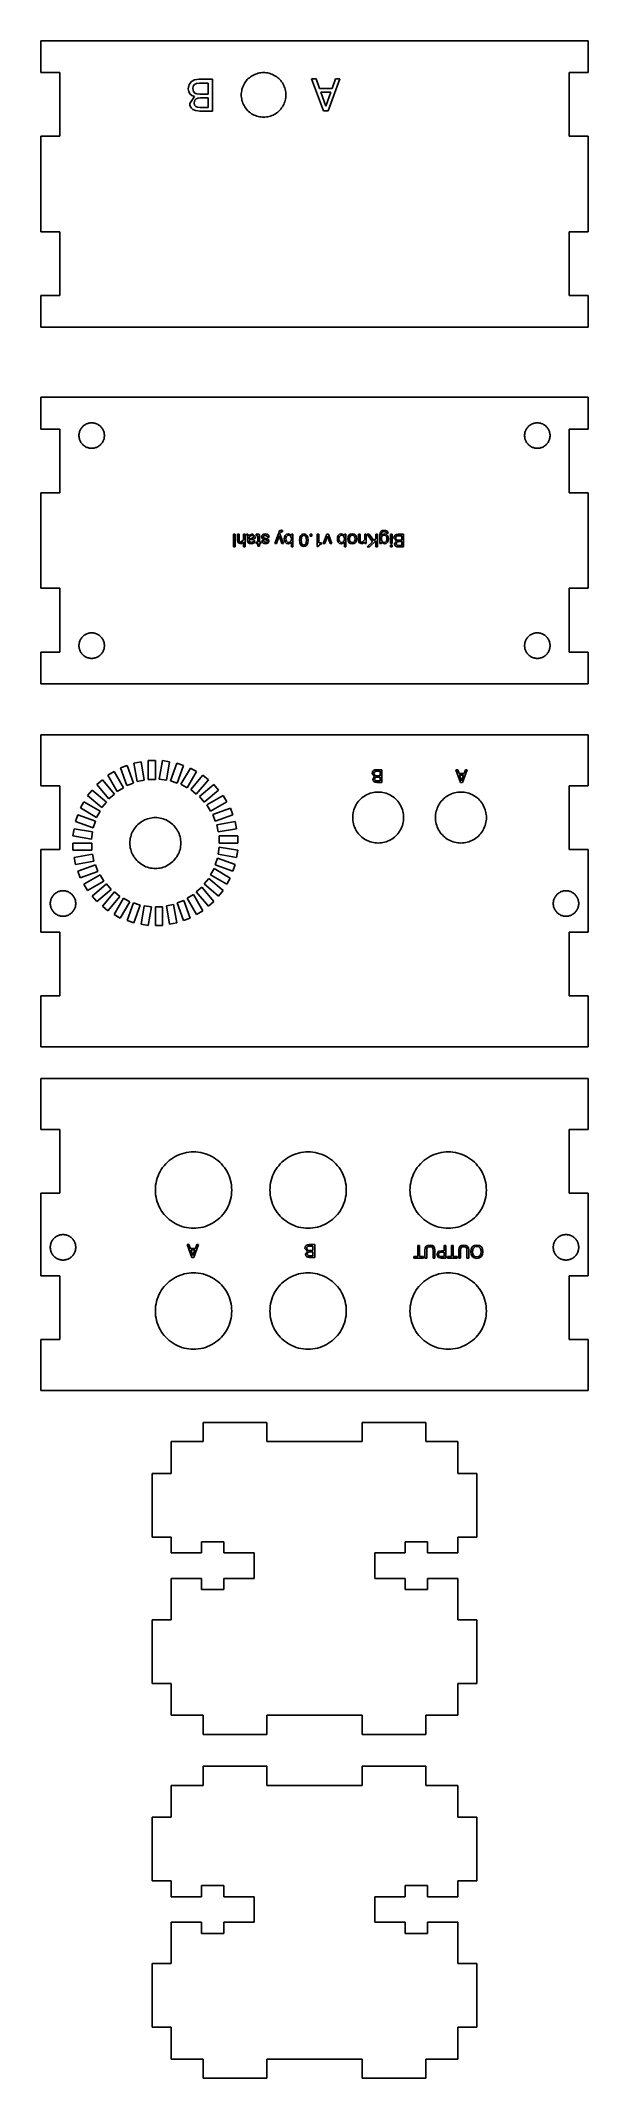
# Model space of a CAD drawing. Header units: metres. Extents: x -43 to 43, y -298 to 22.
import ezdxf

# ---------------------------------------------------------------- set-up
doc = ezdxf.new("R2010")
doc.units = ezdxf.units.M

msp = doc.modelspace()

# ---------------------------------------------------------------- linework, layer by layer
for p, q in [((43, 22.5), (-43, 22.5)), ((-43, 22.5), (-43, 17.5)), ((43, 17.5), (43, 22.5)), ((-43, 17.5), (-40, 17.5)), ((-40, 17.5), (-40, 7.5)), ((-19.6885, 15.6143), (-19.331, 16.085)), ((-19.331, 16.085), (-18.8428, 16.3467)), ((-18.8428, 16.3467), (-18.1367, 16.4531)), ((-18.1367, 16.4531), (-16.0156, 16.4531)), ((-16.0156, 16.4531), (-16.0156, 11.4531)), ((-10.9551, 15.875), (-10.832, 16.0576)), ((-10.832, 16.0576), (-10.6973, 16.2314)), ((-10.6973, 16.2314), (-10.5517, 16.3955)), ((-10.5517, 16.3955), (-10.3955, 16.5518)), ((-10.3955, 16.5518), (-10.2314, 16.6973)), ((-10.2314, 16.6973), (-10.0576, 16.832)), ((-10.0576, 16.832), (-9.87498, 16.9551)), ((-9.87498, 16.9551), (-9.68651, 17.0674)), ((-9.68651, 17.0674), (-9.49022, 17.167)), ((-9.49022, 17.167), (-9.28807, 17.2539)), ((-9.28807, 17.2539), (-9.08202, 17.3291)), ((-9.08202, 17.3291), (-8.8701, 17.3896)), ((-8.8701, 17.3896), (-8.65623, 17.4385)), ((-8.65623, 17.4385), (-8.43846, 17.4727)), ((-8.43846, 17.4727), (-8.21971, 17.4932)), ((-8.21971, 17.4932), (-7.99998, 17.5)), ((-7.99998, 17.5), (-7.78026, 17.4932)), ((-7.78026, 17.4932), (-7.56151, 17.4727)), ((-7.56151, 17.4727), (-7.34373, 17.4385)), ((-7.34373, 17.4385), (-7.12987, 17.3896)), ((-7.12987, 17.3896), (-6.91795, 17.3291)), ((-6.91795, 17.3291), (-6.7119, 17.2539)), ((-6.7119, 17.2539), (-6.50975, 17.167)), ((-6.50975, 17.167), (-6.31346, 17.0674)), ((-6.31346, 17.0674), (-6.12498, 16.9551)), ((-6.12498, 16.9551), (-5.94237, 16.832)), ((-5.94237, 16.832), (-5.76854, 16.6973)), ((-5.76854, 16.6973), (-5.60448, 16.5518)), ((-5.60448, 16.5518), (-5.44823, 16.3955)), ((-5.44823, 16.3955), (-5.30272, 16.2314)), ((-5.30272, 16.2314), (-5.16795, 16.0576)), ((-5.16795, 16.0576), (-5.04491, 15.875)), ((1.39258, 11.5), (-0.47264, 16.5)), ((-0.47264, 16.5), (0.26562, 16.5)), ((0.26562, 16.5), (0.79395, 15.0049)), ((4, 16.5), (2.14258, 11.5)), ((2.76172, 15.0049), (3.29785, 16.5)), ((3.29785, 16.5), (4, 16.5)), ((40, 7.49998), (40, 17.5)), ((40, 17.5), (43, 17.5)), ((-19.8271, 14.958), (-19.6885, 15.6143)), ((-19.7588, 14.5059), (-19.8271, 14.958)), ((-19.584, 14.168), (-19.7588, 14.5059)), ((-19.5898, 12.6699), (-18.874, 13.7549)), ((-19.29, 13.9092), (-19.584, 14.168)), ((-18.874, 13.7549), (-19.29, 13.9092)), ((-19.043, 15.376), (-19.1318, 14.9502)), ((-19.1318, 14.9502), (-19.0293, 14.5234)), ((-18.8262, 15.6484), (-19.043, 15.376)), ((-19.0293, 14.5234), (-18.7842, 14.2646)), ((-18.8174, 13.165), (-18.9082, 12.7676)), ((-18.539, 15.7871), (-18.8262, 15.6484)), ((-18.6025, 13.4023), (-18.8174, 13.165)), ((-18.7842, 14.2646), (-18.499, 14.1592)), ((-18.3428, 13.5059), (-18.6025, 13.4023)), ((-18.0742, 15.8477), (-18.539, 15.7871)), ((-18.499, 14.1592), (-17.9971, 14.1104)), ((-17.8867, 13.5537), (-18.3428, 13.5059)), ((-16.6973, 15.8477), (-18.0742, 15.8477)), ((-17.9971, 14.1104), (-16.6973, 14.1104)), ((-16.6973, 13.5537), (-17.8867, 13.5537)), ((-16.6973, 14.1104), (-16.6973, 15.8477)), ((-16.6973, 12.0234), (-16.6973, 13.5537)), ((-11.5, 14), (-11.4931, 14.2197)), ((-11.4931, 13.7803), (-11.5, 14)), ((-11.4931, 14.2197), (-11.4726, 14.4385)), ((-11.4726, 13.5615), (-11.4931, 13.7803)), ((-11.4726, 14.4385), (-11.4385, 14.6562)), ((-11.4385, 13.3438), (-11.4726, 13.5615)), ((-11.4385, 14.6562), (-11.3896, 14.8701)), ((-11.3896, 13.1299), (-11.4385, 13.3438)), ((-11.3896, 14.8701), (-11.3291, 15.082)), ((-11.3291, 12.918), (-11.3896, 13.1299)), ((-11.3291, 15.082), (-11.2539, 15.2881)), ((-11.2539, 12.7119), (-11.3291, 12.918)), ((-11.2539, 15.2881), (-11.167, 15.4902)), ((-11.167, 15.4902), (-11.0674, 15.6865)), ((-11.0674, 15.6865), (-10.9551, 15.875)), ((-5.04491, 15.875), (-4.9326, 15.6865)), ((-4.9326, 15.6865), (-4.83299, 15.4902)), ((-4.83299, 15.4902), (-4.74608, 15.2881)), ((-4.74608, 15.2881), (-4.67088, 15.082)), ((-4.67088, 12.918), (-4.74608, 12.7119)), ((-4.67088, 15.082), (-4.61034, 14.8701)), ((-4.61034, 13.1299), (-4.67088, 12.918)), ((-4.61034, 14.8701), (-4.56151, 14.6562)), ((-4.56151, 13.3438), (-4.61034, 13.1299)), ((-4.56151, 14.6562), (-4.52733, 14.4385)), ((-4.52733, 13.5615), (-4.56151, 13.3438)), ((-4.52733, 14.4385), (-4.50682, 14.2197)), ((-4.50682, 13.7803), (-4.52733, 13.5615)), ((-4.50682, 14.2197), (-4.49998, 14)), ((-4.49998, 14), (-4.50682, 13.7803)), ((0.79395, 15.0049), (2.76172, 15.0049)), ((2.55273, 14.4209), (0.99512, 14.4209)), ((0.99512, 14.4209), (1.76758, 12.2168)), ((1.76758, 12.2168), (2.55273, 14.4209)), ((-19.5605, 12.3604), (-19.5898, 12.6699)), ((-19.4844, 12.1201), (-19.5605, 12.3604)), ((-19.335, 11.8867), (-19.4844, 12.1201)), ((-19.1191, 11.7002), (-19.335, 11.8867)), ((-18.7119, 11.5293), (-19.1191, 11.7002)), ((-18.9082, 12.7676), (-18.8232, 12.3955)), ((-18.8232, 12.3955), (-18.6172, 12.168)), ((-18.0322, 11.4531), (-18.7119, 11.5293)), ((-18.6172, 12.168), (-18.3691, 12.0684)), ((-18.3691, 12.0684), (-17.9424, 12.0234)), ((-16.0156, 11.4531), (-18.0322, 11.4531)), ((-17.9424, 12.0234), (-16.6973, 12.0234)), ((-11.167, 12.5098), (-11.2539, 12.7119)), ((-11.0674, 12.3135), (-11.167, 12.5098)), ((-10.9551, 12.125), (-11.0674, 12.3135)), ((-10.832, 11.9424), (-10.9551, 12.125)), ((-10.6973, 11.7686), (-10.832, 11.9424)), ((-10.5517, 11.6045), (-10.6973, 11.7686)), ((-10.3955, 11.4482), (-10.5517, 11.6045)), ((-10.2314, 11.3027), (-10.3955, 11.4482)), ((-10.0576, 11.168), (-10.2314, 11.3027)), ((-9.87498, 11.0449), (-10.0576, 11.168)), ((-9.68651, 10.9326), (-9.87498, 11.0449)), ((-9.49022, 10.833), (-9.68651, 10.9326)), ((-9.28807, 10.7461), (-9.49022, 10.833)), ((-9.08202, 10.6709), (-9.28807, 10.7461)), ((-8.8701, 10.6104), (-9.08202, 10.6709)), ((-8.65623, 10.5615), (-8.8701, 10.6104)), ((-8.43846, 10.5273), (-8.65623, 10.5615)), ((-8.21971, 10.5068), (-8.43846, 10.5273)), ((-7.99998, 10.5), (-8.21971, 10.5068)), ((-7.78026, 10.5068), (-7.99998, 10.5)), ((-7.56151, 10.5273), (-7.78026, 10.5068)), ((-7.34373, 10.5615), (-7.56151, 10.5273)), ((-7.12987, 10.6104), (-7.34373, 10.5615)), ((-6.91795, 10.6709), (-7.12987, 10.6104)), ((-6.7119, 10.7461), (-6.91795, 10.6709)), ((-6.50975, 10.833), (-6.7119, 10.7461)), ((-6.31346, 10.9326), (-6.50975, 10.833)), ((-6.12498, 11.0449), (-6.31346, 10.9326)), ((-5.94237, 11.168), (-6.12498, 11.0449)), ((-5.76854, 11.3027), (-5.94237, 11.168)), ((-5.60448, 11.4482), (-5.76854, 11.3027)), ((-5.44823, 11.6045), (-5.60448, 11.4482)), ((-5.30272, 11.7686), (-5.44823, 11.6045)), ((-5.16795, 11.9424), (-5.30272, 11.7686)), ((-5.04491, 12.125), (-5.16795, 11.9424)), ((-4.9326, 12.3135), (-5.04491, 12.125)), ((-4.83299, 12.5098), (-4.9326, 12.3135)), ((-4.74608, 12.7119), (-4.83299, 12.5098)), ((2.14258, 11.5), (1.39258, 11.5)), ((-40, 7.5), (-43, 7.5)), ((-43, 7.5), (-43, -7.49998)), ((43, 7.49998), (40, 7.49998)), ((43, -7.5), (43, 7.49998)), ((-43, -7.49998), (-40, -7.49998)), ((-40, -7.49998), (-40, -17.5)), ((40, -17.5), (40, -7.5)), ((40, -7.5), (43, -7.5)), ((-40, -17.5), (-43, -17.5)), ((-43, -17.5), (-43, -22.5)), ((43, -17.5), (40, -17.5)), ((43, -22.5), (43, -17.5)), ((-43, -22.5), (43, -22.5)), ((43, -33.5), (-43, -33.5)), ((-43, -33.5), (-43, -38.5)), ((43, -38.5), (43, -33.5)), ((-36.6885, -38.4287), (-36.6182, -38.3242)), ((-36.6182, -38.3242), (-36.541, -38.2256)), ((-36.541, -38.2256), (-36.458, -38.1309)), ((-36.458, -38.1309), (-36.3691, -38.042)), ((-36.3691, -38.042), (-36.2744, -37.959)), ((-36.2744, -37.959), (-36.1758, -37.8818)), ((-36.1758, -37.8818), (-36.0713, -37.8115)), ((-36.0713, -37.8115), (-35.9639, -37.7471)), ((-35.9639, -37.7471), (-35.8516, -37.6904)), ((-35.8516, -37.6904), (-35.7363, -37.6406)), ((-35.7363, -37.6406), (-35.6182, -37.5977)), ((-35.6182, -37.5977), (-35.4971, -37.5625)), ((-35.4971, -37.5625), (-35.375, -37.5352)), ((-35.375, -37.5352), (-35.251, -37.5156)), ((-35.251, -37.5156), (-35.126, -37.5039)), ((-35.126, -37.5039), (-35, -37.5)), ((-35, -37.5), (-34.874, -37.5039)), ((-34.874, -37.5039), (-34.749, -37.5156)), ((-34.749, -37.5156), (-34.625, -37.5352)), ((-34.625, -37.5352), (-34.5029, -37.5625)), ((-34.5029, -37.5625), (-34.3818, -37.5977)), ((-34.3818, -37.5977), (-34.2637, -37.6406)), ((-34.2637, -37.6406), (-34.1484, -37.6904)), ((-34.1484, -37.6904), (-34.0361, -37.7471)), ((-34.0361, -37.7471), (-33.9287, -37.8115)), ((-33.9287, -37.8115), (-33.8242, -37.8818)), ((-33.8242, -37.8818), (-33.7256, -37.959)), ((-33.7256, -37.959), (-33.6309, -38.042)), ((-33.6309, -38.042), (-33.542, -38.1309)), ((-33.542, -38.1309), (-33.459, -38.2256)), ((-33.459, -38.2256), (-33.3818, -38.3242)), ((-33.3818, -38.3242), (-33.3115, -38.4287)), ((33.3115, -38.4287), (33.3818, -38.3242)), ((33.3818, -38.3242), (33.459, -38.2256)), ((33.459, -38.2256), (33.542, -38.1309)), ((33.542, -38.1309), (33.6309, -38.042)), ((33.6309, -38.042), (33.7256, -37.959)), ((33.7256, -37.959), (33.8242, -37.8818)), ((33.8242, -37.8818), (33.9287, -37.8115)), ((33.9287, -37.8115), (34.0361, -37.7471)), ((34.0361, -37.7471), (34.1484, -37.6904)), ((34.1484, -37.6904), (34.2637, -37.6406)), ((34.2637, -37.6406), (34.3818, -37.5977)), ((34.3818, -37.5977), (34.5029, -37.5625)), ((34.5029, -37.5625), (34.625, -37.5352)), ((34.625, -37.5352), (34.749, -37.5156)), ((34.749, -37.5156), (34.874, -37.5039)), ((34.874, -37.5039), (35, -37.5)), ((35, -37.5), (35.126, -37.5039)), ((35.126, -37.5039), (35.251, -37.5156)), ((35.251, -37.5156), (35.375, -37.5352)), ((35.375, -37.5352), (35.4971, -37.5625)), ((35.4971, -37.5625), (35.6182, -37.5977)), ((35.6182, -37.5977), (35.7363, -37.6406)), ((35.7363, -37.6406), (35.8516, -37.6904)), ((35.8516, -37.6904), (35.9639, -37.7471)), ((35.9639, -37.7471), (36.0713, -37.8115)), ((36.0713, -37.8115), (36.1758, -37.8818)), ((36.1758, -37.8818), (36.2744, -37.959)), ((36.2744, -37.959), (36.3691, -38.042)), ((36.3691, -38.042), (36.458, -38.1309)), ((36.458, -38.1309), (36.541, -38.2256)), ((36.541, -38.2256), (36.6182, -38.3242)), ((36.6182, -38.3242), (36.6885, -38.4287)), ((-43, -38.5), (-40, -38.5)), ((-40, -38.5), (-40, -48.5)), ((-37, -39.5), (-36.9961, -39.374)), ((-36.9961, -39.626), (-37, -39.5)), ((-36.9961, -39.374), (-36.9844, -39.249)), ((-36.9844, -39.751), (-36.9961, -39.626)), ((-36.9844, -39.249), (-36.9648, -39.125)), ((-36.9648, -39.875), (-36.9844, -39.751)), ((-36.9648, -39.125), (-36.9375, -39.0029)), ((-36.9375, -39.9971), (-36.9648, -39.875)), ((-36.9375, -39.0029), (-36.9023, -38.8818)), ((-36.9023, -40.1181), (-36.9375, -39.9971)), ((-36.9023, -38.8818), (-36.8594, -38.7637)), ((-36.8594, -40.2363), (-36.9023, -40.1181)), ((-36.8594, -38.7637), (-36.8096, -38.6484)), ((-36.8096, -40.3515), (-36.8594, -40.2363)), ((-36.8096, -38.6484), (-36.7529, -38.5361)), ((-36.7529, -40.4639), (-36.8096, -40.3515)), ((-36.7529, -38.5361), (-36.6885, -38.4287)), ((-36.6885, -40.5713), (-36.7529, -40.4639)), ((-36.6182, -40.6758), (-36.6885, -40.5713)), ((-36.541, -40.7744), (-36.6182, -40.6758)), ((-36.458, -40.8691), (-36.541, -40.7744)), ((-36.3691, -40.958), (-36.458, -40.8691)), ((-36.2744, -41.041), (-36.3691, -40.958)), ((-36.1758, -41.1182), (-36.2744, -41.041)), ((-36.0713, -41.1885), (-36.1758, -41.1182)), ((-35.9639, -41.2529), (-36.0713, -41.1885)), ((-35.8516, -41.3096), (-35.9639, -41.2529)), ((-35.7363, -41.3594), (-35.8516, -41.3096)), ((-35.6182, -41.4023), (-35.7363, -41.3594)), ((-35.4971, -41.4375), (-35.6182, -41.4023)), ((-35.375, -41.4648), (-35.4971, -41.4375)), ((-35.251, -41.4844), (-35.375, -41.4648)), ((-35.126, -41.4961), (-35.251, -41.4844)), ((-35, -41.5), (-35.126, -41.4961)), ((-34.874, -41.4961), (-35, -41.5)), ((-34.749, -41.4844), (-34.874, -41.4961)), ((-34.625, -41.4648), (-34.749, -41.4844)), ((-34.5029, -41.4375), (-34.625, -41.4648)), ((-34.3818, -41.4023), (-34.5029, -41.4375)), ((-34.2637, -41.3594), (-34.3818, -41.4023)), ((-34.1484, -41.3096), (-34.2637, -41.3594)), ((-34.0361, -41.2529), (-34.1484, -41.3096)), ((-33.9287, -41.1885), (-34.0361, -41.2529)), ((-33.8242, -41.1182), (-33.9287, -41.1885)), ((-33.7256, -41.041), (-33.8242, -41.1182)), ((-33.6309, -40.958), (-33.7256, -41.041)), ((-33.542, -40.8691), (-33.6309, -40.958)), ((-33.459, -40.7744), (-33.542, -40.8691)), ((-33.3818, -40.6758), (-33.459, -40.7744)), ((-33.3115, -40.5713), (-33.3818, -40.6758)), ((-33.3115, -38.4287), (-33.2471, -38.5361)), ((-33.2471, -40.4639), (-33.3115, -40.5713)), ((-33.2471, -38.5361), (-33.1904, -38.6484)), ((-33.1904, -40.3516), (-33.2471, -40.4639)), ((-33.1904, -38.6484), (-33.1406, -38.7637)), ((-33.1406, -40.2363), (-33.1904, -40.3516)), ((-33.1406, -38.7637), (-33.0977, -38.8818)), ((-33.0977, -40.1182), (-33.1406, -40.2363)), ((-33.0977, -38.8818), (-33.0625, -39.0029)), ((-33.0625, -39.9971), (-33.0977, -40.1182)), ((-33.0625, -39.0029), (-33.0352, -39.125)), ((-33.0352, -39.875), (-33.0625, -39.9971)), ((-33.0352, -39.125), (-33.0156, -39.249)), ((-33.0156, -39.751), (-33.0352, -39.875)), ((-33.0156, -39.249), (-33.0039, -39.374)), ((-33.0039, -39.626), (-33.0156, -39.751)), ((-33.0039, -39.374), (-33, -39.5)), ((-33, -39.5), (-33.0039, -39.626)), ((33, -39.5), (33.0039, -39.374)), ((33.0039, -39.626), (33, -39.5)), ((33.0039, -39.374), (33.0156, -39.249)), ((33.0156, -39.751), (33.0039, -39.626)), ((33.0156, -39.249), (33.0352, -39.125)), ((33.0352, -39.875), (33.0156, -39.751)), ((33.0352, -39.125), (33.0625, -39.0029)), ((33.0625, -39.9971), (33.0352, -39.875)), ((33.0625, -39.0029), (33.0977, -38.8818)), ((33.0977, -40.1182), (33.0625, -39.9971)), ((33.0977, -38.8818), (33.1406, -38.7637)), ((33.1406, -40.2363), (33.0977, -40.1182)), ((33.1406, -38.7637), (33.1904, -38.6484)), ((33.1904, -40.3516), (33.1406, -40.2363)), ((33.1904, -38.6484), (33.2471, -38.5361)), ((33.2471, -40.4639), (33.1904, -40.3516)), ((33.2471, -38.5361), (33.3115, -38.4287)), ((33.3115, -40.5713), (33.2471, -40.4639)), ((33.3818, -40.6758), (33.3115, -40.5713)), ((33.459, -40.7744), (33.3818, -40.6758)), ((33.542, -40.8691), (33.459, -40.7744)), ((33.6309, -40.958), (33.542, -40.8691)), ((33.7256, -41.041), (33.6309, -40.958)), ((33.8242, -41.1182), (33.7256, -41.041)), ((33.9287, -41.1885), (33.8242, -41.1182)), ((34.0361, -41.2529), (33.9287, -41.1885)), ((34.1484, -41.3096), (34.0361, -41.2529)), ((34.2637, -41.3594), (34.1484, -41.3096)), ((34.3818, -41.4023), (34.2637, -41.3594)), ((34.5029, -41.4375), (34.3818, -41.4023)), ((34.625, -41.4648), (34.5029, -41.4375)), ((34.749, -41.4844), (34.625, -41.4648)), ((34.874, -41.4961), (34.749, -41.4844)), ((35, -41.5), (34.874, -41.4961)), ((35.126, -41.4961), (35, -41.5)), ((35.251, -41.4844), (35.126, -41.4961)), ((35.375, -41.4648), (35.251, -41.4844)), ((35.4971, -41.4375), (35.375, -41.4648)), ((35.6182, -41.4023), (35.4971, -41.4375)), ((35.7363, -41.3594), (35.6182, -41.4023)), ((35.8516, -41.3096), (35.7363, -41.3594)), ((35.9639, -41.2529), (35.8516, -41.3096)), ((36.0713, -41.1885), (35.9639, -41.2529)), ((36.1758, -41.1182), (36.0713, -41.1885)), ((36.2744, -41.041), (36.1758, -41.1182)), ((36.3691, -40.958), (36.2744, -41.041)), ((36.458, -40.8691), (36.3691, -40.958)), ((36.541, -40.7744), (36.458, -40.8691)), ((36.6182, -40.6758), (36.541, -40.7744)), ((36.6885, -40.5713), (36.6182, -40.6758)), ((36.6885, -38.4287), (36.7529, -38.5361)), ((36.7529, -40.4639), (36.6885, -40.5713)), ((36.7529, -38.5361), (36.8096, -38.6484)), ((36.8096, -40.3516), (36.7529, -40.4639)), ((36.8096, -38.6484), (36.8594, -38.7637)), ((36.8594, -40.2363), (36.8096, -40.3516)), ((36.8594, -38.7637), (36.9023, -38.8818)), ((36.9023, -40.1182), (36.8594, -40.2363)), ((36.9023, -38.8818), (36.9375, -39.0029)), ((36.9375, -39.9971), (36.9023, -40.1182)), ((36.9375, -39.0029), (36.9648, -39.125)), ((36.9648, -39.875), (36.9375, -39.9971)), ((36.9648, -39.125), (36.9844, -39.249)), ((36.9844, -39.751), (36.9648, -39.875)), ((36.9844, -39.249), (36.9961, -39.374)), ((36.9961, -39.626), (36.9844, -39.751)), ((36.9961, -39.374), (37, -39.5)), ((37, -39.5), (36.9961, -39.626)), ((40, -48.5), (40, -38.5)), ((40, -38.5), (43, -38.5)), ((-40, -48.5), (-43, -48.5)), ((-43, -48.5), (-43, -63.5)), ((43, -48.5), (40, -48.5)), ((43, -63.5), (43, -48.5)), ((-5.37207, -54.4229), (-5.19238, -54.3906)), ((-5.19238, -54.3906), (-5.04785, -54.4131)), ((10.6348, -54.4385), (10.9658, -54.3936)), ((10.9658, -54.3936), (11.209, -54.4189)), ((-12.7188, -57), (-12.7188, -55)), ((-12.7188, -55), (-12.4707, -55)), ((-12.4707, -57), (-12.7188, -57)), ((-12.4707, -55), (-12.4707, -57)), ((-12.1006, -55.9424), (-12.1006, -55)), ((-12.1006, -55), (-11.8535, -55)), ((-12.0371, -56.2939), (-12.1006, -55.9424)), ((-11.5859, -56.4912), (-12.0371, -56.2939)), ((-11.8535, -55), (-11.8535, -55.8955)), ((-11.8535, -55.8955), (-11.8369, -56.0801)), ((-11.8369, -56.0801), (-11.8047, -56.167)), ((-11.8047, -56.167), (-11.7227, -56.2402)), ((-11.7227, -56.2402), (-11.5615, -56.2734)), ((-11.1299, -56.249), (-11.5859, -56.4912)), ((-11.5615, -56.2734), (-11.1299, -55.8594)), ((-11.1299, -55.8594), (-11.1299, -55)), ((-11.1299, -55), (-10.8857, -55)), ((-11.1299, -57), (-11.1299, -56.249)), ((-10.8857, -57), (-11.1299, -57)), ((-10.8857, -55), (-10.8857, -57)), ((-10.6602, -54.9941), (-10.5186, -54.9727)), ((-10.6602, -55.1836), (-10.6602, -54.9941)), ((-10.5957, -55.1748), (-10.6602, -55.1836)), ((-10.5391, -55.1895), (-10.5957, -55.1748)), ((-10.5127, -55.2207), (-10.5391, -55.1895)), ((-10.5186, -54.9727), (-10.2734, -55.1865)), ((-10.5059, -55.25), (-10.5127, -55.2207)), ((-10.502, -55.3223), (-10.5059, -55.25)), ((-10.502, -56.0518), (-10.502, -55.3223)), ((-10.4521, -56.2783), (-10.502, -56.0518)), ((-10.335, -56.4131), (-10.4521, -56.2783)), ((-10.1895, -56.4736), (-10.335, -56.4131)), ((-10.2734, -55.1943), (-9.75879, -54.9551)), ((-10.2734, -55.1865), (-10.2734, -55.1943)), ((-10.1846, -55.9043), (-10.2539, -56.0625)), ((-10.2539, -56.0625), (-10.2236, -56.1719)), ((-10.1357, -55.2852), (-10.251, -55.5225)), ((-10.251, -55.5225), (-10.251, -55.7402)), ((-10.251, -55.7402), (-9.78906, -55.6396)), ((-10.2236, -56.1719), (-10.1455, -56.2451)), ((-9.93359, -56.502), (-10.1895, -56.4736)), ((-9.78418, -55.8486), (-10.1846, -55.9043)), ((-10.1455, -56.2451), (-10.0625, -56.2725)), ((-9.80078, -55.1699), (-10.1357, -55.2852)), ((-10.0625, -56.2725), (-9.92578, -56.2852)), ((-9.69434, -56.4697), (-9.93359, -56.502)), ((-9.92578, -56.2852), (-9.77832, -56.2676)), ((-9.53906, -55.3955), (-9.80078, -55.1699)), ((-9.78906, -55.6396), (-9.53906, -55.3955)), ((-9.56445, -55.7969), (-9.78418, -55.8486)), ((-9.77832, -56.2676), (-9.6875, -56.2285)), ((-9.75879, -54.9551), (-9.28613, -55.3926)), ((-9.53125, -56.3926), (-9.69434, -56.4697)), ((-9.6875, -56.2285), (-9.61328, -56.1445)), ((-9.61328, -56.1445), (-9.58398, -56.0156)), ((-9.58398, -56.0156), (-9.35254, -56.0156)), ((-9.43262, -55.7246), (-9.56445, -55.7969)), ((-9.40137, -56.2393), (-9.53125, -56.3926)), ((-9.32715, -55.5889), (-9.43262, -55.7246)), ((-9.35254, -56.0264), (-9.40137, -56.2393)), ((-9.35254, -56.0156), (-9.35254, -56.0264)), ((-9.28613, -55.3926), (-9.32715, -55.5889)), ((-9.1416, -55.0029), (-8.94629, -54.9805)), ((-9.1416, -55.2119), (-9.1416, -55.0029)), ((-9.01074, -55.2031), (-9.1416, -55.2119)), ((-9.1416, -56.4551), (-9.1416, -56.2598)), ((-9.1416, -56.2598), (-8.87988, -56.2598)), ((-8.87988, -56.4551), (-9.1416, -56.4551)), ((-8.87988, -55.3672), (-9.01074, -55.2031)), ((-8.94629, -54.9805), (-8.78418, -55.002)), ((-8.87988, -56.2598), (-8.87988, -55.3672)), ((-8.87988, -56.8604), (-8.87988, -56.4551)), ((-8.63574, -56.8604), (-8.87988, -56.8604)), ((-8.78418, -55.002), (-8.70605, -55.0459)), ((-8.70605, -55.0459), (-8.65918, -55.123)), ((-8.65918, -55.123), (-8.63574, -55.2832)), ((-8.63574, -55.2832), (-8.63574, -56.2598)), ((-8.63574, -56.2598), (-8.41797, -56.2598)), ((-8.41797, -56.4551), (-8.63574, -56.4551)), ((-8.63574, -56.4551), (-8.63574, -56.8604)), ((-8.41797, -56.2598), (-8.41797, -56.4551)), ((-8.30469, -55.4336), (-8.25195, -55.2139)), ((-8.2666, -55.6133), (-8.30469, -55.4336)), ((-8.1748, -55.7295), (-8.2666, -55.6133)), ((-8.26562, -56.0547), (-8.26562, -56.0488)), ((-8.26562, -56.0488), (-8.02637, -56.0488)), ((-8.21777, -56.25), (-8.26562, -56.0547)), ((-8.25195, -55.2139), (-8.11621, -55.0605)), ((-8.08594, -56.3975), (-8.21777, -56.25)), ((-8.07129, -55.7861), (-8.1748, -55.7295)), ((-8.11621, -55.0605), (-7.9502, -54.9863)), ((-7.92676, -56.4697), (-8.08594, -56.3975)), ((-7.86328, -55.8516), (-8.07129, -55.7861)), ((-7.98047, -55.252), (-8.05957, -55.4033)), ((-8.05957, -55.4033), (-8.04004, -55.4883)), ((-8.04004, -55.4883), (-7.99121, -55.5439)), ((-8.02637, -56.0488), (-7.69922, -56.29)), ((-7.99121, -55.5439), (-7.94238, -55.5693)), ((-7.72168, -55.1729), (-7.98047, -55.252)), ((-7.9502, -54.9863), (-7.69824, -54.9551)), ((-7.94238, -55.5693), (-7.83789, -55.6006)), ((-7.69922, -56.499), (-7.92676, -56.4697)), ((-7.62793, -55.9072), (-7.86328, -55.8516)), ((-7.83789, -55.6006), (-7.56641, -55.6699)), ((-7.35352, -55.4727), (-7.72168, -55.1729)), ((-7.69922, -56.29), (-7.57812, -56.2793)), ((-7.47949, -56.4717), (-7.69922, -56.499)), ((-7.69824, -54.9551), (-7.44434, -54.9922)), ((-7.52734, -55.9355), (-7.62793, -55.9072)), ((-7.57812, -56.2793), (-7.50098, -56.2529)), ((-7.56641, -55.6699), (-7.37109, -55.7344)), ((-7.47754, -55.958), (-7.52734, -55.9355)), ((-7.50098, -56.2529), (-7.42773, -56.1846)), ((-7.3291, -56.4062), (-7.47949, -56.4717)), ((-7.4209, -56.0127), (-7.47754, -55.958)), ((-7.44434, -54.9922), (-7.28125, -55.0781)), ((-7.42773, -56.1846), (-7.40039, -56.0879)), ((-7.40039, -56.0879), (-7.4209, -56.0127)), ((-7.37109, -55.7344), (-7.27246, -55.7939)), ((-7.11426, -55.4727), (-7.35352, -55.4727)), ((-7.20312, -56.2676), (-7.3291, -56.4062)), ((-7.28125, -55.0781), (-7.16504, -55.2344)), ((-7.27246, -55.7939), (-7.19043, -55.9053)), ((-7.15625, -56.0791), (-7.20312, -56.2676)), ((-7.19043, -55.9053), (-7.15625, -56.0791)), ((-7.16504, -55.2344), (-7.11426, -55.4727)), ((-6.23535, -56.4551), (-5.62305, -54.7744)), ((-5.96289, -56.4551), (-6.23535, -56.4551)), ((-5.55957, -55.2783), (-5.96289, -56.4551)), ((-5.62305, -54.7744), (-5.53711, -54.5771)), ((-5.15625, -56.4551), (-5.55957, -55.2783)), ((-5.53711, -54.5771), (-5.48047, -54.4951)), ((-5.48047, -54.4951), (-5.37207, -54.4229)), ((-5.37012, -54.7441), (-5.43359, -54.917)), ((-5.43359, -54.917), (-4.88379, -56.4551)), ((-5.18945, -54.624), (-5.37012, -54.7441)), ((-5.04785, -54.6465), (-5.18945, -54.624)), ((-4.88379, -56.4551), (-5.15625, -56.4551)), ((-5.04785, -54.4131), (-5.04785, -54.6465)), ((-4.74414, -55.7236), (-4.7002, -55.4111)), ((-4.7002, -56.0381), (-4.74414, -55.7236)), ((-4.7002, -55.4111), (-4.59277, -55.1924)), ((-4.59277, -56.2598), (-4.7002, -56.0381)), ((-4.59277, -55.1924), (-4.38574, -55.0195)), ((-4.38379, -56.4365), (-4.59277, -56.2598)), ((-4.45898, -55.4873), (-4.48828, -55.7061)), ((-4.48828, -55.7061), (-4.46191, -55.9443)), ((-4.46191, -55.9443), (-4.39941, -56.0986)), ((-4.38867, -55.3369), (-4.45898, -55.4873)), ((-4.39941, -56.0986), (-4.25879, -56.2314)), ((-4.24902, -55.2178), (-4.38867, -55.3369)), ((-4.38574, -55.0195), (-4.10742, -54.9551)), ((-4.10449, -56.502), (-4.38379, -56.4365)), ((-4.25879, -56.2314), (-4.05762, -56.2822)), ((-4.05469, -55.1729), (-4.24902, -55.2178)), ((-4.10742, -54.9551), (-3.63477, -55.1836)), ((-3.63477, -56.252), (-4.10449, -56.502)), ((-4.05762, -56.2822), (-3.84668, -56.2344)), ((-3.85449, -55.2217), (-4.05469, -55.1729)), ((-3.71582, -55.3506), (-3.85449, -55.2217)), ((-3.84668, -56.2344), (-3.71484, -56.1191)), ((-3.65332, -55.5029), (-3.71582, -55.3506)), ((-3.71484, -56.1191), (-3.65332, -55.9756)), ((-3.62598, -55.7373), (-3.65332, -55.5029)), ((-3.65332, -55.9756), (-3.62598, -55.7373)), ((-3.63477, -55.1836), (-3.63477, -55)), ((-3.63477, -55), (-3.39551, -55)), ((-3.63477, -57), (-3.63477, -56.252)), ((-3.39551, -57), (-3.63477, -57)), ((-3.39551, -55), (-3.39551, -57)), ((-2.34668, -55.9424), (-2.30957, -55.5352)), ((-2.30957, -56.3516), (-2.34668, -55.9424)), ((-2.30957, -55.5352), (-2.22363, -55.2793)), ((-2.22363, -56.6074), (-2.30957, -56.3516)), ((-2.22363, -55.2793), (-1.99998, -55.0361)), ((-1.99902, -56.8525), (-2.22363, -56.6074)), ((-2.05957, -55.6377), (-2.07715, -55.9424)), ((-2.07715, -55.9424), (-2.05957, -56.248)), ((-2.02246, -55.459), (-2.05957, -55.6377)), ((-2.05957, -56.248), (-2.02246, -56.4277)), ((-1.96582, -55.3291), (-2.02246, -55.459)), ((-2.02246, -56.4277), (-1.9668, -56.5576)), ((-1.99998, -55.0361), (-1.67577, -54.9443)), ((-1.67578, -56.9443), (-1.99902, -56.8525)), ((-1.9668, -56.5576), (-1.90234, -56.6377)), ((-1.90137, -55.25), (-1.96582, -55.3291)), ((-1.90234, -56.6377), (-1.80566, -56.6943)), ((-1.80566, -55.1943), (-1.90137, -55.25)), ((-1.67578, -55.1729), (-1.80566, -55.1943)), ((-1.80566, -56.6943), (-1.67578, -56.7168)), ((-1.54688, -55.1943), (-1.67578, -55.1729)), ((-1.67578, -56.7168), (-1.54688, -56.6943)), ((-1.35449, -56.8525), (-1.67578, -56.9443)), ((-1.67577, -54.9443), (-1.35448, -55.0361)), ((-1.45117, -55.251), (-1.54688, -55.1943)), ((-1.54688, -56.6943), (-1.45117, -56.6367)), ((-1.38672, -55.3301), (-1.45117, -55.251)), ((-1.45117, -56.6367), (-1.38672, -56.5576)), ((-1.33008, -55.46), (-1.38672, -55.3301)), ((-1.38672, -56.5576), (-1.33008, -56.4277)), ((-1.13086, -56.6064), (-1.35449, -56.8525)), ((-1.35448, -55.0361), (-1.13086, -55.2803)), ((-1.29297, -55.6387), (-1.33008, -55.46)), ((-1.33008, -56.4277), (-1.29297, -56.2471)), ((-1.27539, -55.9424), (-1.29297, -55.6387)), ((-1.29297, -56.2471), (-1.27539, -55.9424)), ((-1.13086, -55.2803), (-1.0459, -55.5361)), ((-1.0459, -56.3496), (-1.13086, -56.6064)), ((-1.0459, -55.5361), (-1.00879, -55.9424)), ((-1.00879, -55.9424), (-1.0459, -56.3496)), ((-0.67186, -55.3037), (-0.67186, -55)), ((-0.67186, -55), (-0.39452, -55)), ((-0.39452, -55.3037), (-0.67186, -55.3037)), ((-0.39452, -55), (-0.39452, -55.3037)), ((0.41014, -56.9443), (0.41016, -55)), ((0.59862, -56.9443), (0.41014, -56.9443)), ((0.41016, -55), (0.66309, -55)), ((0.66014, -56.7588), (0.59862, -56.9443)), ((0.76952, -56.6475), (0.66014, -56.7588)), ((0.66309, -55), (0.66309, -56.374)), ((0.66309, -56.374), (1.11328, -56.374)), ((0.89745, -56.5957), (0.76952, -56.6475)), ((1.11328, -56.5713), (0.89745, -56.5957)), ((1.11328, -56.374), (1.11328, -56.5713)), ((1.38379, -56.4551), (1.91504, -55)), ((1.64453, -56.4551), (1.38379, -56.4551)), ((2.04297, -55.2891), (1.64453, -56.4551)), ((1.91504, -55), (2.17383, -55)), ((2.44824, -56.4551), (2.04297, -55.2891)), ((2.17383, -55), (2.70996, -56.4551)), ((2.70996, -56.4551), (2.44824, -56.4551)), ((3.58691, -55.7236), (3.62988, -55.4111)), ((3.62988, -56.0381), (3.58691, -55.7236)), ((3.62988, -55.4111), (3.7373, -55.1924)), ((3.73828, -56.2598), (3.62988, -56.0381)), ((3.7373, -55.1924), (3.94434, -55.0195)), ((3.94727, -56.4365), (3.73828, -56.2598)), ((3.87109, -55.4873), (3.84277, -55.7061)), ((3.84277, -55.7061), (3.86914, -55.9443)), ((3.86914, -55.9443), (3.93164, -56.0986)), ((3.94141, -55.3369), (3.87109, -55.4873)), ((3.93164, -56.0986), (4.07227, -56.2314)), ((4.08203, -55.2178), (3.94141, -55.3369)), ((3.94434, -55.0195), (4.22363, -54.9551)), ((4.22656, -56.502), (3.94727, -56.4365)), ((4.07227, -56.2314), (4.27344, -56.2822)), ((4.27637, -55.1729), (4.08203, -55.2178)), ((4.22363, -54.9551), (4.69629, -55.1836)), ((4.69629, -56.252), (4.22656, -56.502)), ((4.27344, -56.2822), (4.4834, -56.2344)), ((4.47656, -55.2217), (4.27637, -55.1729)), ((4.61523, -55.3506), (4.47656, -55.2217)), ((4.4834, -56.2344), (4.61621, -56.1191)), ((4.67773, -55.5029), (4.61523, -55.3506)), ((4.61621, -56.1191), (4.67773, -55.9756)), ((4.7041, -55.7373), (4.67773, -55.5029)), ((4.67773, -55.9756), (4.7041, -55.7373)), ((4.69629, -55.1836), (4.69629, -55)), ((4.69629, -55), (4.93555, -55)), ((4.69629, -57), (4.69629, -56.252)), ((4.93555, -57), (4.69629, -57)), ((4.93555, -55), (4.93555, -57)), ((5.23828, -55.7285), (5.28809, -55.3955)), ((5.28809, -56.0635), (5.23828, -55.7285)), ((5.28809, -55.3955), (5.40723, -55.1758)), ((5.4082, -56.2832), (5.28809, -56.0635)), ((5.40723, -55.1758), (5.62012, -55.0186)), ((5.62109, -56.4395), (5.4082, -56.2832)), ((5.52051, -55.4922), (5.49219, -55.7285)), ((5.49219, -55.7285), (5.52051, -55.9648)), ((5.58691, -55.3418), (5.52051, -55.4922)), ((5.52051, -55.9648), (5.58691, -56.1152)), ((5.72656, -55.2207), (5.58691, -55.3418)), ((5.58691, -56.1152), (5.72559, -56.2373)), ((5.62012, -55.0186), (5.93359, -54.9551)), ((5.93652, -56.502), (5.62109, -56.4395)), ((5.72559, -56.2373), (5.93359, -56.2852)), ((5.93359, -55.1729), (5.72656, -55.2207)), ((5.93359, -54.9551), (6.25, -55.0186)), ((6.14355, -55.2207), (5.93359, -55.1729)), ((5.93359, -56.2852), (6.14551, -56.2373)), ((6.25098, -56.4395), (5.93652, -56.502)), ((6.28418, -55.3408), (6.14355, -55.2207)), ((6.14551, -56.2373), (6.28516, -56.1172)), ((6.25, -55.0186), (6.46289, -55.1748)), ((6.46387, -56.2822), (6.25098, -56.4395)), ((6.35254, -55.4912), (6.28418, -55.3408)), ((6.28516, -56.1172), (6.35254, -55.9668)), ((6.38184, -55.7285), (6.35254, -55.4912)), ((6.35254, -55.9668), (6.38184, -55.7285)), ((6.46289, -55.1748), (6.58203, -55.3945)), ((6.58301, -56.0625), (6.46387, -56.2822)), ((6.58203, -55.3945), (6.63281, -55.7285)), ((6.63281, -55.7285), (6.58301, -56.0625)), ((6.92383, -55.9424), (6.92383, -55)), ((6.92383, -55), (7.17188, -55)), ((6.98828, -56.2939), (6.92383, -55.9424)), ((7.43848, -56.4912), (6.98828, -56.2939)), ((7.17188, -55), (7.17188, -55.8955)), ((7.17188, -55.8955), (7.18848, -56.0791)), ((7.18848, -56.0791), (7.2207, -56.167)), ((7.2207, -56.167), (7.30273, -56.2402)), ((7.30273, -56.2402), (7.46387, -56.2734)), ((7.90625, -56.2432), (7.43848, -56.4912)), ((7.46387, -56.2734), (7.89551, -55.8291)), ((7.89551, -55.8291), (7.89551, -55)), ((7.89551, -55), (8.13965, -55)), ((7.90625, -56.4551), (7.90625, -56.2432)), ((8.13965, -56.4551), (7.90625, -56.4551)), ((8.13965, -55), (8.13965, -56.4551)), ((9.11035, -56.1992), (8.27051, -55)), ((8.27051, -55), (8.60645, -55)), ((8.29297, -57), (9.11035, -56.1992)), ((8.6543, -57), (8.29297, -57)), ((8.60645, -55), (9.30762, -56.0039)), ((9.61621, -56.0342), (8.6543, -57)), ((9.30762, -56.0039), (9.61621, -55.7012)), ((9.61621, -55.7012), (9.61621, -55)), ((9.61621, -55), (9.88672, -55)), ((9.61621, -57), (9.61621, -56.0342)), ((9.88672, -57), (9.61621, -57)), ((9.88672, -55), (9.88672, -57)), ((10.2871, -55.0303), (10.3408, -54.709)), ((10.2871, -56.4551), (10.2871, -55.0303)), ((10.5234, -56.4551), (10.2871, -56.4551)), ((10.3408, -54.709), (10.4561, -54.5352)), ((10.4561, -54.5352), (10.6348, -54.4385)), ((10.543, -55.4736), (10.5146, -55.7178)), ((10.5146, -55.7178), (10.543, -55.9609)), ((10.5596, -54.7812), (10.5234, -54.9775)), ((10.5234, -55.1777), (10.9854, -54.9521)), ((10.5234, -54.9775), (10.5234, -55.1777)), ((10.5234, -56.2715), (10.5234, -56.4551)), ((10.9824, -56.502), (10.5234, -56.2715)), ((10.6025, -55.332), (10.543, -55.4736)), ((10.543, -55.9609), (10.6055, -56.1104)), ((10.6377, -54.6768), (10.5596, -54.7812)), ((10.7344, -55.2197), (10.6025, -55.332)), ((10.6055, -56.1104), (10.7422, -56.2324)), ((10.748, -54.624), (10.6377, -54.6768)), ((10.9512, -55.1729), (10.7344, -55.2197)), ((10.7422, -56.2324), (10.9541, -56.2822)), ((10.957, -54.5996), (10.748, -54.624)), ((11.1484, -55.2207), (10.9512, -55.1729)), ((10.9541, -56.2822), (11.1553, -56.2334)), ((11.1094, -54.6104), (10.957, -54.5996)), ((11.2656, -56.4385), (10.9824, -56.502)), ((10.9854, -54.9521), (11.2666, -55.0176)), ((11.2041, -54.6357), (11.1094, -54.6104)), ((11.2891, -55.3467), (11.1484, -55.2207)), ((11.1553, -56.2334), (11.293, -56.1084)), ((11.3057, -54.7148), (11.2041, -54.6357)), ((11.209, -54.4189), (11.373, -54.4795)), ((11.4785, -56.2666), (11.2656, -56.4385)), ((11.2666, -55.0176), (11.4805, -55.1924)), ((11.3545, -55.498), (11.2891, -55.3467)), ((11.293, -56.1084), (11.3555, -55.959)), ((11.3408, -54.8252), (11.3057, -54.7148)), ((11.3408, -54.8301), (11.3408, -54.8252)), ((11.5801, -54.8301), (11.3408, -54.8301)), ((11.3828, -55.7266), (11.3545, -55.498)), ((11.3555, -55.959), (11.3828, -55.7266)), ((11.373, -54.4795), (11.5254, -54.624)), ((11.5928, -56.043), (11.4785, -56.2666)), ((11.4805, -55.1924), (11.5938, -55.418)), ((11.5254, -54.624), (11.5801, -54.8193)), ((11.5801, -54.8193), (11.5801, -54.8301)), ((11.6387, -55.7314), (11.5928, -56.043)), ((11.5938, -55.418), (11.6387, -55.7314)), ((11.9414, -56.4551), (11.9414, -55)), ((11.9414, -55), (12.1865, -55)), ((12.1865, -56.4551), (11.9414, -56.4551)), ((11.9414, -57), (11.9414, -56.7217)), ((11.9414, -56.7217), (12.1865, -56.7217)), ((12.1865, -57), (11.9414, -57)), ((12.1865, -55), (12.1865, -56.4551)), ((12.1865, -56.7217), (12.1865, -57)), ((12.4756, -55.5977), (12.5303, -55.3359)), ((12.8564, -56.0791), (12.4756, -55.5977)), ((12.5303, -55.3359), (12.6738, -55.1475)), ((12.5703, -56.5127), (12.8564, -56.0791)), ((12.625, -56.751), (12.5703, -56.5127)), ((12.7588, -56.9014), (12.625, -56.751)), ((12.6738, -55.1475), (12.8691, -55.043)), ((12.7891, -55.4307), (12.7539, -55.6006)), ((12.7539, -55.6006), (12.7949, -55.7725)), ((12.9219, -56.9697), (12.7588, -56.9014)), ((12.876, -55.3223), (12.7891, -55.4307)), ((12.7949, -55.7725), (12.8926, -55.875)), ((12.8789, -56.3154), (12.8428, -56.4746)), ((12.8428, -56.4746), (12.877, -56.623)), ((12.8691, -55.043), (13.1514, -55)), ((12.9902, -55.2666), (12.876, -55.3223)), ((12.877, -56.623), (12.959, -56.7139)), ((12.9648, -56.2197), (12.8789, -56.3154)), ((12.8926, -55.875), (13.0068, -55.918)), ((13.1934, -57), (12.9219, -56.9697)), ((12.959, -56.7139), (13.0586, -56.7539)), ((13.0693, -56.1787), (12.9648, -56.2197)), ((13.1768, -55.2422), (12.9902, -55.2666)), ((13.0068, -55.918), (13.207, -55.9375)), ((13.0586, -56.7539), (13.2295, -56.7715)), ((13.252, -56.1602), (13.0693, -56.1787)), ((13.1514, -55), (14, -55)), ((13.7275, -55.2422), (13.1768, -55.2422)), ((14, -57), (13.1934, -57)), ((13.207, -55.9375), (13.7275, -55.9375)), ((13.2295, -56.7715), (13.7275, -56.7715)), ((13.7275, -56.1602), (13.252, -56.1602)), ((13.7275, -55.9375), (13.7275, -55.2422)), ((13.7275, -56.7715), (13.7275, -56.1602)), ((14, -55), (14, -57)), ((-43, -63.5), (-40, -63.5)), ((-40, -63.5), (-40, -73.5)), ((40, -73.5), (40, -63.5)), ((40, -63.5), (43, -63.5)), ((-40, -73.5), (-43, -73.5)), ((-43, -73.5), (-43, -78.5)), ((-37, -72.5), (-36.9961, -72.374)), ((-36.9961, -72.626), (-37, -72.5)), ((-36.9961, -72.374), (-36.9844, -72.249)), ((-36.9844, -72.751), (-36.9961, -72.626)), ((-36.9844, -72.249), (-36.9648, -72.125)), ((-36.9648, -72.875), (-36.9844, -72.751)), ((-36.9648, -72.125), (-36.9375, -72.0029)), ((-36.9375, -72.9971), (-36.9648, -72.875)), ((-36.9375, -72.0029), (-36.9023, -71.8818)), ((-36.9023, -73.1182), (-36.9375, -72.9971)), ((-36.9023, -71.8818), (-36.8594, -71.7637)), ((-36.8594, -73.2363), (-36.9023, -73.1182)), ((-36.8594, -71.7637), (-36.8096, -71.6484)), ((-36.8096, -73.3516), (-36.8594, -73.2363)), ((-36.8096, -71.6484), (-36.7529, -71.5361)), ((-36.7529, -73.4639), (-36.8096, -73.3516)), ((-36.7529, -71.5361), (-36.6885, -71.4287)), ((-36.6885, -73.5713), (-36.7529, -73.4639)), ((-36.6885, -71.4287), (-36.6182, -71.3242)), ((-36.6182, -73.6758), (-36.6885, -73.5713)), ((-36.6182, -71.3242), (-36.541, -71.2256)), ((-36.541, -71.2256), (-36.458, -71.1309)), ((-36.458, -71.1309), (-36.3691, -71.042)), ((-36.3691, -71.042), (-36.2744, -70.959)), ((-36.2744, -70.959), (-36.1758, -70.8818)), ((-36.1758, -70.8818), (-36.0713, -70.8115)), ((-36.0713, -70.8115), (-35.9639, -70.7471)), ((-35.9639, -70.7471), (-35.8516, -70.6904)), ((-35.8516, -70.6904), (-35.7363, -70.6406)), ((-35.7363, -70.6406), (-35.6182, -70.5977)), ((-35.6182, -70.5977), (-35.4971, -70.5625)), ((-35.4971, -70.5625), (-35.375, -70.5352)), ((-35.375, -70.5352), (-35.251, -70.5156)), ((-35.251, -70.5156), (-35.126, -70.5039)), ((-35.126, -70.5039), (-35, -70.5)), ((-35, -70.5), (-34.874, -70.5039)), ((-34.874, -70.5039), (-34.749, -70.5156)), ((-34.749, -70.5156), (-34.625, -70.5352)), ((-34.625, -70.5352), (-34.5029, -70.5625)), ((-34.5029, -70.5625), (-34.3818, -70.5977)), ((-34.3818, -70.5977), (-34.2637, -70.6406)), ((-34.2637, -70.6406), (-34.1484, -70.6904)), ((-34.1484, -70.6904), (-34.0361, -70.7471)), ((-34.0361, -70.7471), (-33.9287, -70.8115)), ((-33.9287, -70.8115), (-33.8242, -70.8818)), ((-33.8242, -70.8818), (-33.7256, -70.959)), ((-33.7256, -70.959), (-33.6309, -71.042)), ((-33.6309, -71.042), (-33.542, -71.1309)), ((-33.542, -71.1309), (-33.459, -71.2256)), ((-33.459, -71.2256), (-33.3818, -71.3242)), ((-33.3818, -71.3242), (-33.3115, -71.4287)), ((-33.3115, -73.5713), (-33.3818, -73.6758)), ((-33.3115, -71.4287), (-33.2471, -71.5361)), ((-33.2471, -73.4639), (-33.3115, -73.5713)), ((-33.2471, -71.5361), (-33.1904, -71.6484)), ((-33.1904, -73.3516), (-33.2471, -73.4639)), ((-33.1904, -71.6484), (-33.1406, -71.7637)), ((-33.1406, -73.2363), (-33.1904, -73.3516)), ((-33.1406, -71.7637), (-33.0977, -71.8818)), ((-33.0977, -73.1182), (-33.1406, -73.2363)), ((-33.0977, -71.8818), (-33.0625, -72.0029)), ((-33.0625, -72.9971), (-33.0977, -73.1182)), ((-33.0625, -72.0029), (-33.0352, -72.125)), ((-33.0352, -72.875), (-33.0625, -72.9971)), ((-33.0352, -72.125), (-33.0156, -72.249)), ((-33.0156, -72.751), (-33.0352, -72.875)), ((-33.0156, -72.249), (-33.0039, -72.374)), ((-33.0039, -72.626), (-33.0156, -72.751)), ((-33.0039, -72.374), (-33, -72.5)), ((-33, -72.5), (-33.0039, -72.626)), ((33, -72.5), (33.0039, -72.374)), ((33.0039, -72.626), (33, -72.5)), ((33.0039, -72.374), (33.0156, -72.249)), ((33.0156, -72.751), (33.0039, -72.626)), ((33.0156, -72.249), (33.0352, -72.125)), ((33.0352, -72.875), (33.0156, -72.751)), ((33.0352, -72.125), (33.0625, -72.0029)), ((33.0625, -72.9971), (33.0352, -72.875)), ((33.0625, -72.0029), (33.0977, -71.8818)), ((33.0977, -73.1182), (33.0625, -72.9971)), ((33.0977, -71.8818), (33.1406, -71.7637)), ((33.1406, -73.2363), (33.0977, -73.1182)), ((33.1406, -71.7637), (33.1904, -71.6484)), ((33.1904, -73.3516), (33.1406, -73.2363)), ((33.1904, -71.6484), (33.2471, -71.5361)), ((33.2471, -73.4639), (33.1904, -73.3516)), ((33.2471, -71.5361), (33.3115, -71.4287)), ((33.3115, -73.5713), (33.2471, -73.4639)), ((33.3115, -71.4287), (33.3818, -71.3242)), ((33.3818, -73.6758), (33.3115, -73.5713)), ((33.3818, -71.3242), (33.459, -71.2256)), ((33.459, -71.2256), (33.542, -71.1309)), ((33.542, -71.1309), (33.6309, -71.042)), ((33.6309, -71.042), (33.7256, -70.959)), ((33.7256, -70.959), (33.8242, -70.8818)), ((33.8242, -70.8818), (33.9287, -70.8115)), ((33.9287, -70.8115), (34.0361, -70.7471)), ((34.0361, -70.7471), (34.1484, -70.6904)), ((34.1484, -70.6904), (34.2637, -70.6406)), ((34.2637, -70.6406), (34.3818, -70.5977)), ((34.3818, -70.5977), (34.5029, -70.5625)), ((34.5029, -70.5625), (34.625, -70.5352)), ((34.625, -70.5352), (34.749, -70.5156)), ((34.749, -70.5156), (34.874, -70.5039)), ((34.874, -70.5039), (35, -70.5)), ((35, -70.5), (35.126, -70.5039)), ((35.126, -70.5039), (35.251, -70.5156)), ((35.251, -70.5156), (35.375, -70.5352)), ((35.375, -70.5352), (35.4971, -70.5625)), ((35.4971, -70.5625), (35.6182, -70.5977)), ((35.6182, -70.5977), (35.7363, -70.6406)), ((35.7363, -70.6406), (35.8516, -70.6904)), ((35.8516, -70.6904), (35.9639, -70.7471)), ((35.9639, -70.7471), (36.0713, -70.8115)), ((36.0713, -70.8115), (36.1758, -70.8818)), ((36.1758, -70.8818), (36.2744, -70.959)), ((36.2744, -70.959), (36.3691, -71.042)), ((36.3691, -71.042), (36.458, -71.1309)), ((36.458, -71.1309), (36.541, -71.2256)), ((36.541, -71.2256), (36.6182, -71.3242)), ((36.6182, -71.3242), (36.6885, -71.4287)), ((36.6885, -73.5713), (36.6182, -73.6758)), ((36.6885, -71.4287), (36.7529, -71.5361)), ((36.7529, -73.4639), (36.6885, -73.5713)), ((36.7529, -71.5361), (36.8096, -71.6484)), ((36.8096, -73.3516), (36.7529, -73.4639)), ((36.8096, -71.6484), (36.8594, -71.7637)), ((36.8594, -73.2363), (36.8096, -73.3516)), ((36.8594, -71.7637), (36.9023, -71.8818)), ((36.9023, -73.1182), (36.8594, -73.2363)), ((36.9023, -71.8818), (36.9375, -72.0029)), ((36.9375, -72.9971), (36.9023, -73.1182)), ((36.9375, -72.0029), (36.9648, -72.125)), ((36.9648, -72.875), (36.9375, -72.9971)), ((36.9648, -72.125), (36.9844, -72.249)), ((36.9844, -72.751), (36.9648, -72.875)), ((36.9844, -72.249), (36.9961, -72.374)), ((36.9961, -72.626), (36.9844, -72.751)), ((36.9961, -72.374), (37, -72.5)), ((37, -72.5), (36.9961, -72.626)), ((43, -73.5), (40, -73.5)), ((43, -78.5), (43, -73.5)), ((-36.541, -73.7744), (-36.6182, -73.6758)), ((-36.458, -73.8691), (-36.541, -73.7744)), ((-36.3691, -73.958), (-36.458, -73.8691)), ((-36.2744, -74.041), (-36.3691, -73.958)), ((-36.1758, -74.1182), (-36.2744, -74.041)), ((-36.0713, -74.1885), (-36.1758, -74.1182)), ((-35.9639, -74.2529), (-36.0713, -74.1885)), ((-35.8516, -74.3096), (-35.9639, -74.2529)), ((-35.7363, -74.3594), (-35.8516, -74.3096)), ((-35.6182, -74.4023), (-35.7363, -74.3594)), ((-35.4971, -74.4375), (-35.6182, -74.4023)), ((-35.375, -74.4648), (-35.4971, -74.4375)), ((-35.251, -74.4844), (-35.375, -74.4648)), ((-35.126, -74.4961), (-35.251, -74.4844)), ((-35, -74.5), (-35.126, -74.4961)), ((-34.874, -74.4961), (-35, -74.5)), ((-34.749, -74.4844), (-34.874, -74.4961)), ((-34.625, -74.4648), (-34.749, -74.4844)), ((-34.5029, -74.4375), (-34.625, -74.4648)), ((-34.3818, -74.4023), (-34.5029, -74.4375)), ((-34.2637, -74.3594), (-34.3818, -74.4023)), ((-34.1484, -74.3096), (-34.2637, -74.3594)), ((-34.0361, -74.2529), (-34.1484, -74.3096)), ((-33.9287, -74.1885), (-34.0361, -74.2529)), ((-33.8242, -74.1182), (-33.9287, -74.1885)), ((-33.7256, -74.041), (-33.8242, -74.1182)), ((-33.6309, -73.958), (-33.7256, -74.041)), ((-33.542, -73.8691), (-33.6309, -73.958)), ((-33.459, -73.7744), (-33.542, -73.8691)), ((-33.3818, -73.6758), (-33.459, -73.7744)), ((33.459, -73.7744), (33.3818, -73.6758)), ((33.542, -73.8691), (33.459, -73.7744)), ((33.6309, -73.958), (33.542, -73.8691)), ((33.7256, -74.041), (33.6309, -73.958)), ((33.8242, -74.1182), (33.7256, -74.041)), ((33.9287, -74.1885), (33.8242, -74.1182)), ((34.0361, -74.2529), (33.9287, -74.1885)), ((34.1484, -74.3096), (34.0361, -74.2529)), ((34.2637, -74.3594), (34.1484, -74.3096)), ((34.3818, -74.4023), (34.2637, -74.3594)), ((34.5029, -74.4375), (34.3818, -74.4023)), ((34.625, -74.4648), (34.5029, -74.4375)), ((34.749, -74.4844), (34.625, -74.4648)), ((34.874, -74.4961), (34.749, -74.4844)), ((35, -74.5), (34.874, -74.4961)), ((35.126, -74.4961), (35, -74.5)), ((35.251, -74.4844), (35.126, -74.4961)), ((35.375, -74.4648), (35.251, -74.4844)), ((35.4971, -74.4375), (35.375, -74.4648)), ((35.6182, -74.4023), (35.4971, -74.4375)), ((35.7363, -74.3594), (35.6182, -74.4023)), ((35.8516, -74.3096), (35.7363, -74.3594)), ((35.9639, -74.2529), (35.8516, -74.3096)), ((36.0713, -74.1885), (35.9639, -74.2529)), ((36.1758, -74.1182), (36.0713, -74.1885)), ((36.2744, -74.041), (36.1758, -74.1182)), ((36.3691, -73.958), (36.2744, -74.041)), ((36.458, -73.8691), (36.3691, -73.958)), ((36.541, -73.7744), (36.458, -73.8691)), ((36.6182, -73.6758), (36.541, -73.7744)), ((-43, -78.5), (43, -78.5)), ((43, -86.5), (-43, -86.5)), ((-43, -86.5), (-43, -94.5)), ((43, -94.5), (43, -86.5)), ((-32.4512, -92.8467), (-31.4756, -92.2842)), ((-31.4756, -92.2842), (-30, -94.8398)), ((-30.4883, -91.7148), (-29.4297, -91.3301)), ((-29.4785, -94.4883), (-30.4883, -91.7148)), ((-29.4297, -91.3301), (-28.4199, -94.1035)), ((-28.3584, -90.9414), (-27.249, -90.7461)), ((-27.8457, -93.8477), (-28.3584, -90.9414)), ((-27.249, -90.7461), (-26.7363, -93.6523)), ((-26.126, -93.5), (-26.126, -90.5488)), ((-26.126, -90.5488), (-25, -90.5488)), ((-25, -90.5488), (-25, -93.5)), ((-24.373, -93.4561), (-23.8604, -90.5498)), ((-23.8604, -90.5498), (-22.751, -90.7461)), ((-22.751, -90.7461), (-23.2637, -93.6523)), ((-22.6377, -93.7178), (-21.6289, -90.9443)), ((-21.6289, -90.9443), (-20.5703, -91.3301)), ((-20.5703, -91.3301), (-21.5801, -94.1035)), ((-20.9756, -94.2764), (-19.5, -91.7207)), ((-18.5244, -92.2842), (-20, -94.8398)), ((-19.5, -91.7207), (-18.5244, -92.2842)), ((9.06445, -92.5859), (9.12012, -92.3232)), ((9.44531, -93.0674), (9.06445, -92.5859)), ((9.12012, -92.3232), (9.2627, -92.1348)), ((9.2627, -92.1348), (9.45801, -92.0303)), ((9.37793, -92.4189), (9.34277, -92.5889)), ((9.34277, -92.5889), (9.38379, -92.7598)), ((9.46484, -92.3096), (9.37793, -92.4189)), ((9.38379, -92.7598), (9.48145, -92.8623)), ((9.45801, -92.0303), (9.74023, -91.9873)), ((9.58008, -92.2539), (9.46484, -92.3096)), ((9.76562, -92.2295), (9.58008, -92.2539)), ((9.74023, -91.9873), (10.5889, -91.9873)), ((10.3164, -92.2295), (9.76562, -92.2295)), ((10.3164, -92.9248), (10.3164, -92.2295)), ((10.5889, -91.9873), (10.5889, -93.9873)), ((22.957, -94), (22.2109, -92)), ((22.2109, -92), (22.5059, -92)), ((22.5059, -92), (22.7178, -92.5977)), ((22.7178, -92.5977), (23.5049, -92.5977)), ((24, -92), (23.2568, -94)), ((23.5049, -92.5977), (23.7188, -92)), ((23.7188, -92), (24, -92)), ((-43, -94.5), (-40, -94.5)), ((-40, -94.5), (-40, -104.5)), ((-35.6455, -96.0381), (-34.9209, -95.1748)), ((-34.9209, -95.1748), (-32.6602, -97.0723)), ((-34.1875, -94.3027), (-33.3252, -93.5791)), ((-32.291, -96.5635), (-34.1875, -94.3027)), ((-33.3252, -93.5791), (-31.4277, -95.8398)), ((-30.9756, -95.4033), (-32.4512, -92.8467)), ((-31.4277, -95.8398), (-32.291, -96.5635)), ((-30, -94.8398), (-30.9756, -95.4033)), ((-28.4199, -94.1035), (-29.4785, -94.4883)), ((-26.7363, -93.6523), (-27.8457, -93.8477)), ((-25, -93.5), (-26.126, -93.5)), ((-23.2637, -93.6523), (-24.373, -93.4561)), ((-21.5801, -94.1035), (-22.6377, -93.7178)), ((-20, -94.8398), (-20.9756, -94.2764)), ((-19.4346, -95.1152), (-17.5381, -92.8545)), ((-18.5723, -95.8398), (-19.4346, -95.1152)), ((-16.6748, -93.5791), (-18.5723, -95.8398)), ((-18.0635, -96.209), (-15.8027, -94.3125)), ((-17.5381, -92.8545), (-16.6748, -93.5791)), ((-15.0791, -95.1748), (-17.3398, -97.0723)), ((-15.8027, -94.3125), (-15.0791, -95.1748)), ((7.85645, -96.123), (8.07324, -95.9951)), ((8.07324, -95.9951), (8.29688, -95.8809)), ((8.29688, -95.8809), (8.52734, -95.7812)), ((8.52734, -95.7812), (8.76367, -95.6953)), ((8.76367, -95.6953), (9.00488, -95.626)), ((9.00488, -95.626), (9.25, -95.5713)), ((9.15918, -93.501), (9.44531, -93.0674)), ((9.21387, -93.7383), (9.15918, -93.501)), ((9.34766, -93.8887), (9.21387, -93.7383)), ((9.25, -95.5713), (9.49902, -95.5312)), ((9.51074, -93.957), (9.34766, -93.8887)), ((9.46777, -93.3027), (9.43164, -93.4619)), ((9.43164, -93.4619), (9.46582, -93.6104)), ((9.46582, -93.6104), (9.54785, -93.7012)), ((9.55469, -93.208), (9.46777, -93.3027)), ((9.48145, -92.8623), (9.5957, -92.9053)), ((9.49902, -95.5312), (9.74902, -95.5078)), ((9.78223, -93.9873), (9.51074, -93.957)), ((9.54785, -93.7012), (9.64746, -93.7412)), ((9.6582, -93.166), (9.55469, -93.208)), ((9.5957, -92.9053), (9.7959, -92.9248)), ((9.64746, -93.7412), (9.81836, -93.7598)), ((9.84082, -93.1475), (9.6582, -93.166)), ((9.74902, -95.5078), (10, -95.5)), ((10.5889, -93.9873), (9.78223, -93.9873)), ((9.7959, -92.9248), (10.3164, -92.9248)), ((9.81836, -93.7598), (10.3164, -93.7598)), ((10.3164, -93.1475), (9.84082, -93.1475)), ((10, -95.5), (10.251, -95.5078)), ((10.251, -95.5078), (10.501, -95.5312)), ((10.3164, -93.7598), (10.3164, -93.1475)), ((10.501, -95.5312), (10.75, -95.5713)), ((10.75, -95.5713), (10.9951, -95.626)), ((10.9951, -95.626), (11.2363, -95.6953)), ((11.2363, -95.6953), (11.4727, -95.7812)), ((11.4727, -95.7812), (11.7031, -95.8809)), ((11.7031, -95.8809), (11.9268, -95.9951)), ((11.9268, -95.9951), (12.1436, -96.123)), ((20.8564, -96.123), (21.0732, -95.9951)), ((21.0732, -95.9951), (21.2969, -95.8809)), ((21.2969, -95.8809), (21.5273, -95.7812)), ((21.5273, -95.7812), (21.7637, -95.6953)), ((21.7637, -95.6953), (22.0049, -95.626)), ((22.0049, -95.626), (22.25, -95.5713)), ((22.25, -95.5713), (22.499, -95.5312)), ((22.499, -95.5312), (22.749, -95.5078)), ((22.749, -95.5078), (23, -95.5)), ((23.4209, -92.832), (22.7979, -92.832)), ((22.7979, -92.832), (23.1064, -93.7139)), ((23.2568, -94), (22.957, -94)), ((23, -95.5), (23.251, -95.5078)), ((23.1064, -93.7139), (23.4209, -92.832)), ((23.251, -95.5078), (23.501, -95.5312)), ((23.501, -95.5312), (23.75, -95.5713)), ((23.75, -95.5713), (23.9951, -95.626)), ((23.9951, -95.626), (24.2363, -95.6953)), ((24.2363, -95.6953), (24.4727, -95.7812)), ((24.4727, -95.7812), (24.7031, -95.8809)), ((24.7031, -95.8809), (24.9268, -95.9951)), ((24.9268, -95.9951), (25.1436, -96.123)), ((40, -104.5), (40, -94.5)), ((40, -94.5), (43, -94.5)), ((-37.5557, -100.129), (-37.1699, -99.0703)), ((-37.1699, -99.0703), (-34.3965, -100.08)), ((-36.7793, -98), (-36.2158, -97.0244)), ((-34.2236, -99.4756), (-36.7793, -98)), ((-36.2158, -97.0244), (-33.6602, -98.5)), ((-33.3848, -97.9346), (-35.6455, -96.0381)), ((-33.6602, -98.5), (-34.2236, -99.4756)), ((-32.6602, -97.0723), (-33.3848, -97.9346)), ((-17.3398, -97.0723), (-18.0635, -96.209)), ((-16.9033, -97.5244), (-14.3467, -96.0488)), ((-16.3398, -98.5), (-16.9033, -97.5244)), ((-13.7842, -97.0244), (-16.3398, -98.5)), ((-15.9883, -99.0215), (-13.2148, -98.0117)), ((-15.6035, -100.08), (-15.9883, -99.0215)), ((-12.8301, -99.0703), (-15.6035, -100.08)), ((-14.3467, -96.0488), (-13.7842, -97.0244)), ((-13.2148, -98.0117), (-12.8301, -99.0703)), ((6.00781, -99.249), (6.03125, -98.999)), ((6.03125, -98.999), (6.07129, -98.75)), ((6.07129, -98.75), (6.12598, -98.5049)), ((6.12598, -98.5049), (6.19531, -98.2637)), ((6.19531, -98.2637), (6.28125, -98.0273)), ((6.28125, -98.0273), (6.38086, -97.7969)), ((6.38086, -97.7969), (6.49512, -97.5732)), ((6.49512, -97.5732), (6.62305, -97.3564)), ((6.62305, -97.3564), (6.76367, -97.1484)), ((6.76367, -97.1484), (6.91797, -96.9502)), ((6.91797, -96.9502), (7.08398, -96.7617)), ((7.08398, -96.7617), (7.26172, -96.584)), ((7.26172, -96.584), (7.4502, -96.418)), ((7.4502, -96.418), (7.64844, -96.2637)), ((7.64844, -96.2637), (7.85645, -96.123)), ((12.1436, -96.123), (12.3516, -96.2637)), ((12.3516, -96.2637), (12.5498, -96.418)), ((12.5498, -96.418), (12.7383, -96.584)), ((12.7383, -96.584), (12.916, -96.7617)), ((12.916, -96.7617), (13.082, -96.9502)), ((13.082, -96.9502), (13.2363, -97.1484)), ((13.2363, -97.1484), (13.377, -97.3564)), ((13.377, -97.3564), (13.5049, -97.5732)), ((13.5049, -97.5732), (13.6191, -97.7969)), ((13.6191, -97.7969), (13.7188, -98.0273)), ((13.7188, -98.0273), (13.8047, -98.2637)), ((13.8047, -98.2637), (13.874, -98.5049)), ((13.874, -98.5049), (13.9287, -98.75)), ((13.9287, -98.75), (13.9688, -98.999)), ((13.9688, -98.999), (13.9922, -99.249)), ((19.0078, -99.249), (19.0312, -98.999)), ((19.0312, -98.999), (19.0713, -98.75)), ((19.0713, -98.75), (19.126, -98.5049)), ((19.126, -98.5049), (19.1953, -98.2637)), ((19.1953, -98.2637), (19.2812, -98.0273)), ((19.2812, -98.0273), (19.3809, -97.7969)), ((19.3809, -97.7969), (19.4951, -97.5732)), ((19.4951, -97.5732), (19.623, -97.3564)), ((19.623, -97.3564), (19.7637, -97.1484)), ((19.7637, -97.1484), (19.918, -96.9502)), ((19.918, -96.9502), (20.084, -96.7617)), ((20.084, -96.7617), (20.2617, -96.584)), ((20.2617, -96.584), (20.4502, -96.418)), ((20.4502, -96.418), (20.6484, -96.2637)), ((20.6484, -96.2637), (20.8564, -96.123)), ((25.1436, -96.123), (25.3516, -96.2637)), ((25.3516, -96.2637), (25.5498, -96.418)), ((25.5498, -96.418), (25.7383, -96.584)), ((25.7383, -96.584), (25.916, -96.7617)), ((25.916, -96.7617), (26.082, -96.9502)), ((26.082, -96.9502), (26.2363, -97.1484)), ((26.2363, -97.1484), (26.377, -97.3564)), ((26.377, -97.3564), (26.5049, -97.5732)), ((26.5049, -97.5732), (26.6191, -97.7969)), ((26.6191, -97.7969), (26.7188, -98.0273)), ((26.7188, -98.0273), (26.8047, -98.2637)), ((26.8047, -98.2637), (26.874, -98.5049)), ((26.874, -98.5049), (26.9287, -98.75)), ((26.9287, -98.75), (26.9688, -98.999)), ((26.9688, -98.999), (26.9922, -99.249)), ((-37.9502, -102.36), (-37.7539, -101.251)), ((-35.0439, -102.873), (-37.9502, -102.36)), ((-37.7539, -101.251), (-34.8477, -101.764)), ((-34.7822, -101.138), (-37.5557, -100.129)), ((-34.8477, -101.764), (-35.0439, -102.873)), ((-34.3965, -100.08), (-34.7822, -101.138)), ((-28.874, -102.505), (-28.8047, -102.264)), ((-28.8047, -102.264), (-28.7188, -102.027)), ((-28.7188, -102.027), (-28.6191, -101.797)), ((-28.6191, -101.797), (-28.5049, -101.573)), ((-28.5049, -101.573), (-28.377, -101.356)), ((-28.377, -101.356), (-28.2363, -101.148)), ((-28.2363, -101.148), (-28.082, -100.95)), ((-28.082, -100.95), (-27.916, -100.762)), ((-27.916, -100.762), (-27.7383, -100.584)), ((-27.7383, -100.584), (-27.5498, -100.418)), ((-27.5498, -100.418), (-27.3516, -100.264)), ((-27.3516, -100.264), (-27.1436, -100.123)), ((-27.1436, -100.123), (-26.9268, -99.9951)), ((-26.9268, -99.9951), (-26.7031, -99.8809)), ((-26.7031, -99.8809), (-26.4727, -99.7812)), ((-26.4727, -99.7812), (-26.2363, -99.6953)), ((-26.2363, -99.6953), (-25.9951, -99.626)), ((-25.9951, -99.626), (-25.75, -99.5713)), ((-25.75, -99.5713), (-25.501, -99.5312)), ((-25.501, -99.5312), (-25.251, -99.5078)), ((-25.251, -99.5078), (-25, -99.5)), ((-25, -99.5), (-24.749, -99.5078)), ((-24.749, -99.5078), (-24.499, -99.5312)), ((-24.499, -99.5312), (-24.25, -99.5713)), ((-24.25, -99.5713), (-24.0049, -99.626)), ((-24.0049, -99.626), (-23.7637, -99.6953)), ((-23.7637, -99.6953), (-23.5273, -99.7812)), ((-23.5273, -99.7812), (-23.2969, -99.8809)), ((-23.2969, -99.8809), (-23.0732, -99.9951)), ((-23.0732, -99.9951), (-22.8564, -100.123)), ((-22.8564, -100.123), (-22.6484, -100.264)), ((-22.6484, -100.264), (-22.4502, -100.418)), ((-22.4502, -100.418), (-22.2617, -100.584)), ((-22.2617, -100.584), (-22.084, -100.762)), ((-22.084, -100.762), (-21.918, -100.95)), ((-21.918, -100.95), (-21.7637, -101.148)), ((-21.7637, -101.148), (-21.623, -101.356)), ((-21.623, -101.356), (-21.4951, -101.573)), ((-21.4951, -101.573), (-21.3809, -101.797)), ((-21.3809, -101.797), (-21.2812, -102.027)), ((-21.2812, -102.027), (-21.1953, -102.264)), ((-21.1953, -102.264), (-21.126, -102.505)), ((-15.3477, -100.654), (-12.4414, -100.142)), ((-15.1523, -101.764), (-15.3477, -100.654)), ((-12.2461, -101.251), (-15.1523, -101.764)), ((-15, -103.5), (-15, -102.374)), ((-15, -102.374), (-12.0488, -102.374)), ((-12.4414, -100.142), (-12.2461, -101.251)), ((-12.0488, -102.374), (-12.0488, -103.5)), ((6, -99.5), (6.00781, -99.249)), ((6.00781, -99.751), (6, -99.5)), ((6.03125, -100.001), (6.00781, -99.751)), ((6.07129, -100.25), (6.03125, -100.001)), ((6.12598, -100.495), (6.07129, -100.25)), ((6.19531, -100.736), (6.12598, -100.495)), ((6.28125, -100.973), (6.19531, -100.736)), ((6.38086, -101.203), (6.28125, -100.973)), ((6.49512, -101.427), (6.38086, -101.203)), ((6.62305, -101.644), (6.49512, -101.427)), ((6.76367, -101.852), (6.62305, -101.644)), ((6.91797, -102.05), (6.76367, -101.852)), ((7.08398, -102.238), (6.91797, -102.05)), ((7.26172, -102.416), (7.08398, -102.238)), ((12.916, -102.238), (12.7383, -102.416)), ((13.082, -102.05), (12.916, -102.238)), ((13.2363, -101.852), (13.082, -102.05)), ((13.377, -101.644), (13.2363, -101.852)), ((13.5049, -101.427), (13.377, -101.644)), ((13.6191, -101.203), (13.5049, -101.427)), ((13.7188, -100.973), (13.6191, -101.203)), ((13.8047, -100.736), (13.7188, -100.973)), ((13.874, -100.495), (13.8047, -100.736)), ((13.9287, -100.25), (13.874, -100.495)), ((13.9688, -100.001), (13.9287, -100.25)), ((13.9922, -99.751), (13.9688, -100.001)), ((13.9922, -99.249), (14, -99.5)), ((14, -99.5), (13.9922, -99.751)), ((19, -99.5), (19.0078, -99.249)), ((19.0078, -99.751), (19, -99.5)), ((19.0312, -100.001), (19.0078, -99.751)), ((19.0713, -100.25), (19.0312, -100.001)), ((19.126, -100.495), (19.0713, -100.25)), ((19.1953, -100.736), (19.126, -100.495)), ((19.2812, -100.973), (19.1953, -100.736)), ((19.3809, -101.203), (19.2812, -100.973)), ((19.4951, -101.427), (19.3809, -101.203)), ((19.623, -101.644), (19.4951, -101.427)), ((19.7637, -101.852), (19.623, -101.644)), ((19.918, -102.05), (19.7637, -101.852)), ((20.084, -102.238), (19.918, -102.05)), ((20.2617, -102.416), (20.084, -102.238)), ((25.916, -102.238), (25.7383, -102.416)), ((26.082, -102.05), (25.916, -102.238)), ((26.2363, -101.852), (26.082, -102.05)), ((26.377, -101.644), (26.2363, -101.852)), ((26.5049, -101.427), (26.377, -101.644)), ((26.6191, -101.203), (26.5049, -101.427)), ((26.7188, -100.973), (26.6191, -101.203)), ((26.8047, -100.736), (26.7188, -100.973)), ((26.874, -100.495), (26.8047, -100.736)), ((26.9287, -100.25), (26.874, -100.495)), ((26.9688, -100.001), (26.9287, -100.25)), ((26.9922, -99.751), (26.9688, -100.001)), ((26.9922, -99.249), (27, -99.5)), ((27, -99.5), (26.9922, -99.751)), ((-40, -104.5), (-43, -104.5)), ((-43, -104.5), (-43, -117.5)), ((-37.9512, -104.626), (-37.9512, -103.5)), ((-37.9512, -103.5), (-35, -103.5)), ((-35, -104.626), (-37.9512, -104.626)), ((-37.7539, -105.749), (-34.8477, -105.236)), ((-35, -103.5), (-35, -104.626)), ((-34.8477, -105.236), (-34.6523, -106.346)), ((-29, -103.5), (-28.9922, -103.249)), ((-28.9922, -103.751), (-29, -103.5)), ((-28.9922, -103.249), (-28.9688, -102.999)), ((-28.9688, -104.001), (-28.9922, -103.751)), ((-28.9688, -102.999), (-28.9287, -102.75)), ((-28.9287, -104.25), (-28.9688, -104.001)), ((-28.9287, -102.75), (-28.874, -102.505)), ((-28.874, -104.495), (-28.9287, -104.25)), ((-28.8047, -104.736), (-28.874, -104.495)), ((-28.7188, -104.973), (-28.8047, -104.736)), ((-28.6191, -105.203), (-28.7188, -104.973)), ((-28.5049, -105.427), (-28.6191, -105.203)), ((-28.377, -105.644), (-28.5049, -105.427)), ((-21.4951, -105.427), (-21.623, -105.644)), ((-21.3809, -105.203), (-21.4951, -105.427)), ((-21.2812, -104.973), (-21.3809, -105.203)), ((-21.1953, -104.736), (-21.2812, -104.973)), ((-21.126, -104.495), (-21.1953, -104.736)), ((-21.126, -102.505), (-21.0713, -102.75)), ((-21.0713, -104.25), (-21.126, -104.495)), ((-21.0713, -102.75), (-21.0312, -102.999)), ((-21.0312, -104.001), (-21.0713, -104.25)), ((-21.0312, -102.999), (-21.0078, -103.249)), ((-21.0078, -103.751), (-21.0312, -104.001)), ((-21.0078, -103.249), (-21, -103.5)), ((-21, -103.5), (-21.0078, -103.751)), ((-15.1523, -105.236), (-14.9561, -104.127)), ((-12.2461, -105.749), (-15.1523, -105.236)), ((-12.0488, -103.5), (-15, -103.5)), ((-14.9561, -104.127), (-12.0498, -104.64)), ((-12.0498, -104.64), (-12.2461, -105.749)), ((7.4502, -102.582), (7.26172, -102.416)), ((7.64844, -102.736), (7.4502, -102.582)), ((7.85645, -102.877), (7.64844, -102.736)), ((8.07324, -103.005), (7.85645, -102.877)), ((8.29688, -103.119), (8.07324, -103.005)), ((8.52734, -103.219), (8.29688, -103.119)), ((8.76367, -103.305), (8.52734, -103.219)), ((9.00488, -103.374), (8.76367, -103.305)), ((9.25, -103.429), (9.00488, -103.374)), ((9.49902, -103.469), (9.25, -103.429)), ((9.74902, -103.492), (9.49902, -103.469)), ((10, -103.5), (9.74902, -103.492)), ((10.251, -103.492), (10, -103.5)), ((10.501, -103.469), (10.251, -103.492)), ((10.75, -103.429), (10.501, -103.469)), ((10.9951, -103.374), (10.75, -103.429)), ((11.2363, -103.305), (10.9951, -103.374)), ((11.4727, -103.219), (11.2363, -103.305)), ((11.7031, -103.119), (11.4727, -103.219)), ((11.9268, -103.005), (11.7031, -103.119)), ((12.1436, -102.877), (11.9268, -103.005)), ((12.3516, -102.736), (12.1436, -102.877)), ((12.5498, -102.582), (12.3516, -102.736)), ((12.7383, -102.416), (12.5498, -102.582)), ((20.4502, -102.582), (20.2617, -102.416)), ((20.6484, -102.736), (20.4502, -102.582)), ((20.8564, -102.877), (20.6484, -102.736)), ((21.0732, -103.005), (20.8564, -102.877)), ((21.2969, -103.119), (21.0732, -103.005)), ((21.5273, -103.219), (21.2969, -103.119)), ((21.7637, -103.305), (21.5273, -103.219)), ((22.0049, -103.374), (21.7637, -103.305)), ((22.25, -103.429), (22.0049, -103.374)), ((22.499, -103.469), (22.25, -103.429)), ((22.749, -103.492), (22.499, -103.469)), ((23, -103.5), (22.749, -103.492)), ((23.251, -103.492), (23, -103.5)), ((23.501, -103.469), (23.251, -103.492)), ((23.75, -103.429), (23.501, -103.469)), ((23.9951, -103.374), (23.75, -103.429)), ((24.2363, -103.305), (23.9951, -103.374)), ((24.4727, -103.219), (24.2363, -103.305)), ((24.7031, -103.119), (24.4727, -103.219)), ((24.9268, -103.005), (24.7031, -103.119)), ((25.1436, -102.877), (24.9268, -103.005)), ((25.3516, -102.736), (25.1436, -102.877)), ((25.5498, -102.582), (25.3516, -102.736)), ((25.7383, -102.416), (25.5498, -102.582)), ((43, -104.5), (40, -104.5)), ((43, -117.5), (43, -104.5)), ((-37.5586, -106.858), (-37.7539, -105.749)), ((-34.6523, -106.346), (-37.5586, -106.858)), ((-37.1699, -107.93), (-34.3965, -106.92)), ((-36.7852, -108.988), (-37.1699, -107.93)), ((-34.0117, -107.979), (-36.7852, -108.988)), ((-36.2158, -109.976), (-33.6602, -108.5)), ((-34.3965, -106.92), (-34.0117, -107.979)), ((-33.6602, -108.5), (-33.0967, -109.476)), ((-28.2363, -105.852), (-28.377, -105.644)), ((-28.082, -106.05), (-28.2363, -105.852)), ((-27.916, -106.238), (-28.082, -106.05)), ((-27.7383, -106.416), (-27.916, -106.238)), ((-27.5498, -106.582), (-27.7383, -106.416)), ((-27.3516, -106.736), (-27.5498, -106.582)), ((-27.1436, -106.877), (-27.3516, -106.736)), ((-26.9268, -107.005), (-27.1436, -106.877)), ((-26.7031, -107.119), (-26.9268, -107.005)), ((-26.4727, -107.219), (-26.7031, -107.119)), ((-26.2363, -107.305), (-26.4727, -107.219)), ((-25.9951, -107.374), (-26.2363, -107.305)), ((-25.75, -107.429), (-25.9951, -107.374)), ((-25.501, -107.469), (-25.75, -107.429)), ((-25.251, -107.492), (-25.501, -107.469)), ((-25, -107.5), (-25.251, -107.492)), ((-24.749, -107.492), (-25, -107.5)), ((-24.499, -107.469), (-24.749, -107.492)), ((-24.25, -107.429), (-24.499, -107.469)), ((-24.0049, -107.374), (-24.25, -107.429)), ((-23.7637, -107.305), (-24.0049, -107.374)), ((-23.5273, -107.219), (-23.7637, -107.305)), ((-23.2969, -107.119), (-23.5273, -107.219)), ((-23.0732, -107.005), (-23.2969, -107.119)), ((-22.8564, -106.877), (-23.0732, -107.005)), ((-22.6484, -106.736), (-22.8564, -106.877)), ((-22.4502, -106.582), (-22.6484, -106.736)), ((-22.2617, -106.416), (-22.4502, -106.582)), ((-22.084, -106.238), (-22.2617, -106.416)), ((-21.918, -106.05), (-22.084, -106.238)), ((-21.7637, -105.852), (-21.918, -106.05)), ((-21.623, -105.644), (-21.7637, -105.852)), ((-16.3398, -108.5), (-15.7764, -107.524)), ((-13.7842, -109.976), (-16.3398, -108.5)), ((-15.7764, -107.524), (-13.2207, -109)), ((-15.6035, -106.92), (-15.2178, -105.862)), ((-12.8301, -107.93), (-15.6035, -106.92)), ((-15.2178, -105.862), (-12.4443, -106.871)), ((-12.4443, -106.871), (-12.8301, -107.93)), ((-41.2526, -112.036), (-41.1886, -111.928)), ((-41.1886, -111.928), (-41.118, -111.824)), ((-41.118, -111.824), (-41.041, -111.725)), ((-41.041, -111.725), (-40.9579, -111.631)), ((-40.9579, -111.631), (-40.8691, -111.542)), ((-40.8691, -111.542), (-40.7748, -111.459)), ((-40.7748, -111.459), (-40.6756, -111.382)), ((-40.6756, -111.382), (-40.5717, -111.311)), ((-40.5717, -111.311), (-40.4635, -111.247)), ((-40.4635, -111.247), (-40.3515, -111.19)), ((-40.3515, -111.19), (-40.2362, -111.14)), ((-40.2362, -111.14), (-40.118, -111.098)), ((-40.118, -111.098), (-39.9974, -111.063)), ((-39.9974, -111.063), (-39.8748, -111.035)), ((-39.8748, -111.035), (-39.7507, -111.016)), ((-39.7507, -111.016), (-39.6256, -111.004)), ((-39.6256, -111.004), (-39.5, -111)), ((-39.5, -111), (-39.3744, -111.004)), ((-39.3744, -111.004), (-39.2493, -111.016)), ((-39.2493, -111.016), (-39.1252, -111.035)), ((-39.1252, -111.035), (-39.0026, -111.063)), ((-39.0026, -111.063), (-38.882, -111.098)), ((-38.882, -111.098), (-38.7637, -111.14)), ((-38.7637, -111.14), (-38.6484, -111.19)), ((-38.6484, -111.19), (-38.5365, -111.247)), ((-38.5365, -111.247), (-38.4283, -111.311)), ((-38.4283, -111.311), (-38.3244, -111.382)), ((-38.3244, -111.382), (-38.2251, -111.459)), ((-38.2251, -111.459), (-38.1309, -111.542)), ((-38.1309, -111.542), (-38.0421, -111.631)), ((-38.0421, -111.631), (-37.959, -111.725)), ((-37.959, -111.725), (-37.882, -111.824)), ((-37.882, -111.824), (-37.8113, -111.928)), ((-37.8113, -111.928), (-37.7474, -112.036)), ((-35.6533, -110.951), (-36.2158, -109.976)), ((-33.0967, -109.476), (-35.6533, -110.951)), ((-34.9209, -111.825), (-32.6602, -109.928)), ((-34.1973, -112.688), (-34.9209, -111.825)), ((-31.9365, -110.791), (-34.1973, -112.688)), ((-33.3252, -113.421), (-31.4277, -111.16)), ((-32.6602, -109.928), (-31.9365, -110.791)), ((-30.5654, -111.885), (-32.4619, -114.146)), ((-31.4277, -111.16), (-30.5654, -111.885)), ((-20, -112.16), (-19.0244, -111.597)), ((-19.0244, -111.597), (-17.5488, -114.153)), ((-18.5723, -111.16), (-17.709, -110.437)), ((-16.6748, -113.421), (-18.5723, -111.16)), ((-17.709, -110.437), (-15.8125, -112.697)), ((-17.3398, -109.928), (-16.6152, -109.065)), ((-15.0791, -111.825), (-17.3398, -109.928)), ((-16.6152, -109.065), (-14.3545, -110.962)), ((-14.3545, -110.962), (-15.0791, -111.825)), ((-13.2207, -109), (-13.7842, -109.976)), ((37.7474, -112.036), (37.8113, -111.928)), ((37.8113, -111.928), (37.882, -111.824)), ((37.882, -111.824), (37.959, -111.725)), ((37.959, -111.725), (38.0421, -111.631)), ((38.0421, -111.631), (38.1309, -111.542)), ((38.1309, -111.542), (38.2251, -111.459)), ((38.2251, -111.459), (38.3244, -111.382)), ((38.3244, -111.382), (38.4283, -111.311)), ((38.4283, -111.311), (38.5365, -111.247)), ((38.5365, -111.247), (38.6484, -111.19)), ((38.6484, -111.19), (38.7637, -111.14)), ((38.7637, -111.14), (38.882, -111.098)), ((38.882, -111.098), (39.0026, -111.063)), ((39.0026, -111.063), (39.1252, -111.035)), ((39.1252, -111.035), (39.2493, -111.016)), ((39.2493, -111.016), (39.3744, -111.004)), ((39.3744, -111.004), (39.5, -111)), ((39.5, -111), (39.6256, -111.004)), ((39.6256, -111.004), (39.7507, -111.016)), ((39.7507, -111.016), (39.8748, -111.035)), ((39.8748, -111.035), (39.9974, -111.063)), ((39.9974, -111.063), (40.118, -111.098)), ((40.118, -111.098), (40.2362, -111.14)), ((40.2362, -111.14), (40.3515, -111.19)), ((40.3515, -111.19), (40.4635, -111.247)), ((40.4635, -111.247), (40.5716, -111.311)), ((40.5716, -111.311), (40.6756, -111.382)), ((40.6756, -111.382), (40.7748, -111.459)), ((40.7748, -111.459), (40.8691, -111.542)), ((40.8691, -111.542), (40.9579, -111.631)), ((40.9579, -111.631), (41.041, -111.725)), ((41.041, -111.725), (41.118, -111.824)), ((41.118, -111.824), (41.1886, -111.928)), ((41.1886, -111.928), (41.2526, -112.036)), ((-41.5, -113), (-41.496, -112.874)), ((-41.496, -113.126), (-41.5, -113)), ((-41.496, -112.874), (-41.4842, -112.749)), ((-41.4842, -113.251), (-41.496, -113.126)), ((-41.4842, -112.749), (-41.4646, -112.625)), ((-41.4646, -113.375), (-41.4842, -113.251)), ((-41.4646, -112.625), (-41.4372, -112.503)), ((-41.4372, -113.497), (-41.4646, -113.375)), ((-41.4372, -112.503), (-41.4021, -112.382)), ((-41.4021, -113.618), (-41.4372, -113.497)), ((-41.4021, -112.382), (-41.3595, -112.264)), ((-41.3595, -113.736), (-41.4021, -113.618)), ((-41.3595, -112.264), (-41.3096, -112.148)), ((-41.3096, -113.852), (-41.3595, -113.736)), ((-41.3096, -112.148), (-41.2526, -112.036)), ((-41.2526, -113.964), (-41.3096, -113.852)), ((-41.1886, -114.072), (-41.2526, -113.964)), ((-41.118, -114.176), (-41.1886, -114.072)), ((-41.041, -114.275), (-41.118, -114.176)), ((-40.9579, -114.369), (-41.041, -114.275)), ((-40.8691, -114.458), (-40.9579, -114.369)), ((-40.7748, -114.541), (-40.8691, -114.458)), ((-40.6756, -114.618), (-40.7748, -114.541)), ((-40.5717, -114.689), (-40.6756, -114.618)), ((-40.4635, -114.753), (-40.5717, -114.689)), ((-40.3515, -114.81), (-40.4635, -114.753)), ((-40.2362, -114.86), (-40.3515, -114.81)), ((-40.118, -114.902), (-40.2362, -114.86)), ((-39.9974, -114.937), (-40.118, -114.902)), ((-39.8748, -114.965), (-39.9974, -114.937)), ((-39.7507, -114.984), (-39.8748, -114.965)), ((-39.6256, -114.996), (-39.7507, -114.984)), ((-39.5314, -114.999), (-39.6256, -114.996)), ((-39.4686, -114.999), (-39.5314, -114.999)), ((-39.3744, -114.996), (-39.4686, -114.999)), ((-39.2493, -114.984), (-39.3744, -114.996)), ((-39.1252, -114.965), (-39.2493, -114.984)), ((-39.0026, -114.937), (-39.1252, -114.965)), ((-38.882, -114.902), (-39.0026, -114.937)), ((-38.7637, -114.86), (-38.882, -114.902)), ((-38.6484, -114.81), (-38.7637, -114.86)), ((-38.5365, -114.753), (-38.6484, -114.81)), ((-38.4283, -114.689), (-38.5365, -114.753)), ((-38.3244, -114.618), (-38.4283, -114.689)), ((-38.2251, -114.541), (-38.3244, -114.618)), ((-38.1309, -114.458), (-38.2251, -114.541)), ((-38.0421, -114.369), (-38.1309, -114.458)), ((-37.959, -114.275), (-38.0421, -114.369)), ((-37.882, -114.176), (-37.959, -114.275)), ((-37.8113, -114.072), (-37.882, -114.176)), ((-37.7474, -113.964), (-37.8113, -114.072)), ((-37.7474, -112.036), (-37.6903, -112.148)), ((-37.6903, -113.852), (-37.7474, -113.964)), ((-37.6903, -112.148), (-37.6404, -112.264)), ((-37.6404, -113.736), (-37.6903, -113.852)), ((-37.6404, -112.264), (-37.5979, -112.382)), ((-37.5979, -113.618), (-37.6404, -113.736)), ((-37.5979, -112.382), (-37.5628, -112.503)), ((-37.5628, -113.497), (-37.5979, -113.618)), ((-37.5628, -112.503), (-37.5354, -112.625)), ((-37.5354, -113.375), (-37.5628, -113.497)), ((-37.5354, -112.625), (-37.5158, -112.749)), ((-37.5158, -113.251), (-37.5354, -113.375)), ((-37.5158, -112.749), (-37.5039, -112.874)), ((-37.5039, -113.126), (-37.5158, -113.251)), ((-37.5039, -112.874), (-37.501, -113.031)), ((-37.501, -113.031), (-37.5039, -113.126)), ((-32.4619, -114.146), (-33.3252, -113.421)), ((-31.4756, -114.716), (-30, -112.16)), ((-30.5, -115.279), (-31.4756, -114.716)), ((-29.0244, -112.724), (-30.5, -115.279)), ((-30, -112.16), (-29.0244, -112.724)), ((-29.4297, -115.67), (-28.4199, -112.896)), ((-28.4199, -112.896), (-27.3623, -113.282)), ((-27.3623, -113.282), (-28.3711, -116.056)), ((-27.249, -116.254), (-26.7363, -113.348)), ((-26.7363, -113.348), (-25.627, -113.544)), ((-25.627, -113.544), (-26.1396, -116.45)), ((-25, -116.451), (-25, -113.5)), ((-25, -113.5), (-23.874, -113.5)), ((-23.874, -113.5), (-23.874, -116.451)), ((-23.2637, -113.348), (-22.1543, -113.152)), ((-22.751, -116.254), (-23.2637, -113.348)), ((-22.1543, -113.152), (-21.6416, -116.059)), ((-21.5801, -112.896), (-20.5215, -112.512)), ((-20.5703, -115.67), (-21.5801, -112.896)), ((-20.5215, -112.512), (-19.5117, -115.285)), ((-18.5244, -114.716), (-20, -112.16)), ((-17.5488, -114.153), (-18.5244, -114.716)), ((-15.8125, -112.697), (-16.6748, -113.421)), ((37.5, -113), (37.5039, -112.874)), ((37.5039, -113.126), (37.5, -113)), ((37.5039, -112.874), (37.5158, -112.749)), ((37.5158, -113.251), (37.5039, -113.126)), ((37.5158, -112.749), (37.5354, -112.625)), ((37.5354, -113.375), (37.5158, -113.251)), ((37.5354, -112.625), (37.5628, -112.503)), ((37.5628, -113.497), (37.5354, -113.375)), ((37.5628, -112.503), (37.5979, -112.382)), ((37.5979, -113.618), (37.5628, -113.497)), ((37.5979, -112.382), (37.6404, -112.264)), ((37.6404, -113.736), (37.5979, -113.618)), ((37.6404, -112.264), (37.6903, -112.148)), ((37.6903, -113.852), (37.6404, -113.736)), ((37.6903, -112.148), (37.7474, -112.036)), ((37.7474, -113.964), (37.6903, -113.852)), ((37.8113, -114.072), (37.7474, -113.964)), ((37.882, -114.176), (37.8113, -114.072)), ((37.959, -114.275), (37.882, -114.176)), ((38.0421, -114.369), (37.959, -114.275)), ((38.1309, -114.458), (38.0421, -114.369)), ((38.2251, -114.541), (38.1309, -114.458)), ((38.3244, -114.618), (38.2251, -114.541)), ((38.4283, -114.689), (38.3244, -114.618)), ((38.5365, -114.753), (38.4283, -114.689)), ((38.6484, -114.81), (38.5365, -114.753)), ((38.7637, -114.86), (38.6484, -114.81)), ((38.882, -114.902), (38.7637, -114.86)), ((39.0026, -114.937), (38.882, -114.902)), ((39.1252, -114.965), (39.0026, -114.937)), ((39.2493, -114.984), (39.1252, -114.965)), ((39.3744, -114.996), (39.2493, -114.984)), ((39.4686, -114.999), (39.3744, -114.996)), ((39.6256, -114.996), (39.4686, -114.999)), ((39.7507, -114.984), (39.6256, -114.996)), ((39.8748, -114.965), (39.7507, -114.984)), ((39.9974, -114.937), (39.8748, -114.965)), ((40.118, -114.902), (39.9974, -114.937)), ((40.2362, -114.86), (40.118, -114.902)), ((40.3515, -114.81), (40.2362, -114.86)), ((40.4635, -114.753), (40.3515, -114.81)), ((40.5716, -114.689), (40.4635, -114.753)), ((40.6756, -114.618), (40.5716, -114.689)), ((40.7748, -114.541), (40.6756, -114.618)), ((40.8691, -114.458), (40.7748, -114.541)), ((40.9579, -114.369), (40.8691, -114.458)), ((41.041, -114.275), (40.9579, -114.369)), ((41.118, -114.176), (41.041, -114.275)), ((41.1886, -114.072), (41.118, -114.176)), ((41.2526, -113.964), (41.1886, -114.072)), ((41.2526, -112.036), (41.3096, -112.148)), ((41.3096, -113.852), (41.2526, -113.964)), ((41.3096, -112.148), (41.3595, -112.264)), ((41.3595, -113.736), (41.3096, -113.852)), ((41.3595, -112.264), (41.4021, -112.382)), ((41.4021, -113.618), (41.3595, -113.736)), ((41.4021, -112.382), (41.4372, -112.503)), ((41.4372, -113.497), (41.4021, -113.618)), ((41.4372, -112.503), (41.4646, -112.625)), ((41.4646, -113.375), (41.4372, -113.497)), ((41.4646, -112.625), (41.4842, -112.749)), ((41.4842, -113.251), (41.4646, -113.375)), ((41.4842, -112.749), (41.497, -112.906)), ((41.496, -113.126), (41.4842, -113.251)), ((41.4995, -113.017), (41.496, -113.126)), ((41.497, -112.906), (41.4995, -113.017)), ((-43, -117.5), (-40, -117.5)), ((-40, -117.5), (-40, -127.5)), ((-28.3711, -116.056), (-29.4297, -115.67)), ((-26.1396, -116.45), (-27.249, -116.254)), ((-23.874, -116.451), (-25, -116.451)), ((-21.6416, -116.059), (-22.751, -116.254)), ((-19.5117, -115.285), (-20.5703, -115.67)), ((40, -127.5), (40, -117.5)), ((40, -117.5), (43, -117.5)), ((-40, -127.5), (-43, -127.5)), ((-43, -127.5), (-43, -135.5)), ((43, -127.5), (40, -127.5)), ((43, -135.5), (43, -127.5)), ((-43, -135.5), (43, -135.5)), ((43, -140.5), (-43, -140.5)), ((-43, -140.5), (-43, -148.5)), ((43, -148.5), (43, -140.5)), ((-43, -148.5), (-40, -148.5)), ((-40, -148.5), (-40, -158.5)), ((40, -158.5), (40, -148.5)), ((40, -148.5), (43, -148.5)), ((-23.1074, -153.626), (-22.8242, -153.377)), ((-22.8242, -153.377), (-22.5264, -153.146)), ((-22.5264, -153.146), (-22.2148, -152.934)), ((-22.2148, -152.934), (-21.8906, -152.742)), ((-21.8906, -152.742), (-21.5547, -152.571)), ((-21.5547, -152.571), (-21.209, -152.421)), ((-21.209, -152.421), (-20.8545, -152.294)), ((-20.8545, -152.294), (-20.4922, -152.188)), ((-20.4922, -152.188), (-20.124, -152.106)), ((-20.124, -152.106), (-19.752, -152.047)), ((-19.752, -152.047), (-19.377, -152.012)), ((-19.377, -152.012), (-19, -152)), ((-19, -152), (-18.623, -152.012)), ((-18.623, -152.012), (-18.248, -152.047)), ((-18.248, -152.047), (-17.876, -152.106)), ((-17.876, -152.106), (-17.5078, -152.188)), ((-17.5078, -152.188), (-17.1455, -152.294)), ((-17.1455, -152.294), (-16.791, -152.421)), ((-16.791, -152.421), (-16.4453, -152.571)), ((-16.4453, -152.571), (-16.1094, -152.742)), ((-16.1094, -152.742), (-15.7852, -152.934)), ((-15.7852, -152.934), (-15.4736, -153.146)), ((-15.4736, -153.146), (-15.1758, -153.377)), ((-15.1758, -153.377), (-14.8926, -153.626)), ((-5.10742, -153.626), (-4.82422, -153.377)), ((-4.82422, -153.377), (-4.52637, -153.146)), ((-4.52637, -153.146), (-4.21484, -152.934)), ((-4.21484, -152.934), (-3.89062, -152.742)), ((-3.89062, -152.742), (-3.55469, -152.571)), ((-3.55469, -152.571), (-3.20898, -152.421)), ((-3.20898, -152.421), (-2.85449, -152.294)), ((-2.85449, -152.294), (-2.49219, -152.188)), ((-2.49219, -152.188), (-2.12402, -152.106)), ((-2.12402, -152.106), (-1.75195, -152.047)), ((-1.75195, -152.047), (-1.37695, -152.012)), ((-1.37695, -152.012), (-1, -152)), ((-1, -152), (-0.62305, -152.012)), ((-0.62305, -152.012), (-0.24805, -152.047)), ((-0.24805, -152.047), (0.12402, -152.106)), ((0.12402, -152.106), (0.49219, -152.188)), ((0.49219, -152.188), (0.85449, -152.294)), ((0.85449, -152.294), (1.20898, -152.421)), ((1.20898, -152.421), (1.55469, -152.571)), ((1.55469, -152.571), (1.89062, -152.742)), ((1.89062, -152.742), (2.21484, -152.934)), ((2.21484, -152.934), (2.52637, -153.146)), ((2.52637, -153.146), (2.82422, -153.377)), ((2.82422, -153.377), (3.10742, -153.626)), ((16.8926, -153.626), (17.1758, -153.377)), ((17.1758, -153.377), (17.4736, -153.146)), ((17.4736, -153.146), (17.7852, -152.934)), ((17.7852, -152.934), (18.1094, -152.742)), ((18.1094, -152.742), (18.4453, -152.571)), ((18.4453, -152.571), (18.791, -152.421)), ((18.791, -152.421), (19.1455, -152.294)), ((19.1455, -152.294), (19.5078, -152.188)), ((19.5078, -152.188), (19.876, -152.106)), ((19.876, -152.106), (20.248, -152.047)), ((20.248, -152.047), (20.623, -152.012)), ((20.623, -152.012), (21, -152)), ((21, -152), (21.377, -152.012)), ((21.377, -152.012), (21.752, -152.047)), ((21.752, -152.047), (22.124, -152.106)), ((22.124, -152.106), (22.4922, -152.188)), ((22.4922, -152.188), (22.8545, -152.294)), ((22.8545, -152.294), (23.209, -152.421)), ((23.209, -152.421), (23.5547, -152.571)), ((23.5547, -152.571), (23.8906, -152.742)), ((23.8906, -152.742), (24.2148, -152.934)), ((24.2148, -152.934), (24.5264, -153.146)), ((24.5264, -153.146), (24.8242, -153.377)), ((24.8242, -153.377), (25.1074, -153.626)), ((-24.8936, -156.876), (-24.8115, -156.508)), ((-24.8115, -156.508), (-24.7061, -156.146)), ((-24.7061, -156.146), (-24.5791, -155.791)), ((-24.5791, -155.791), (-24.4287, -155.445)), ((-24.4287, -155.445), (-24.2578, -155.109)), ((-24.2578, -155.109), (-24.0664, -154.785)), ((-24.0664, -154.785), (-23.8545, -154.474)), ((-23.8545, -154.474), (-23.623, -154.176)), ((-23.623, -154.176), (-23.374, -153.893)), ((-23.374, -153.893), (-23.1074, -153.626)), ((-14.8926, -153.626), (-14.626, -153.893)), ((-14.626, -153.893), (-14.377, -154.176)), ((-14.377, -154.176), (-14.1455, -154.474)), ((-14.1455, -154.474), (-13.9336, -154.785)), ((-13.9336, -154.785), (-13.7422, -155.109)), ((-13.7422, -155.109), (-13.5713, -155.445)), ((-13.5713, -155.445), (-13.4209, -155.791)), ((-13.4209, -155.791), (-13.2939, -156.146)), ((-13.2939, -156.146), (-13.1885, -156.508)), ((-13.1885, -156.508), (-13.1064, -156.876)), ((-6.89355, -156.876), (-6.81152, -156.508)), ((-6.81152, -156.508), (-6.70605, -156.146)), ((-6.70605, -156.146), (-6.5791, -155.791)), ((-6.5791, -155.791), (-6.42871, -155.445)), ((-6.42871, -155.445), (-6.25781, -155.109)), ((-6.25781, -155.109), (-6.06641, -154.785)), ((-6.06641, -154.785), (-5.85449, -154.474)), ((-5.85449, -154.474), (-5.62305, -154.176)), ((-5.62305, -154.176), (-5.37402, -153.893)), ((-5.37402, -153.893), (-5.10742, -153.626)), ((3.10742, -153.626), (3.37402, -153.893)), ((3.37402, -153.893), (3.62305, -154.176)), ((3.62305, -154.176), (3.85449, -154.474)), ((3.85449, -154.474), (4.06641, -154.785)), ((4.06641, -154.785), (4.25781, -155.109)), ((4.25781, -155.109), (4.42871, -155.445)), ((4.42871, -155.445), (4.5791, -155.791)), ((4.5791, -155.791), (4.70605, -156.146)), ((4.70605, -156.146), (4.81152, -156.508)), ((4.81152, -156.508), (4.89355, -156.876)), ((15.1064, -156.876), (15.1885, -156.508)), ((15.1885, -156.508), (15.2939, -156.146)), ((15.2939, -156.146), (15.4209, -155.791)), ((15.4209, -155.791), (15.5713, -155.445)), ((15.5713, -155.445), (15.7422, -155.109)), ((15.7422, -155.109), (15.9336, -154.785)), ((15.9336, -154.785), (16.1455, -154.474)), ((16.1455, -154.474), (16.377, -154.176)), ((16.377, -154.176), (16.626, -153.893)), ((16.626, -153.893), (16.8926, -153.626)), ((25.1074, -153.626), (25.374, -153.893)), ((25.374, -153.893), (25.623, -154.176)), ((25.623, -154.176), (25.8545, -154.474)), ((25.8545, -154.474), (26.0664, -154.785)), ((26.0664, -154.785), (26.2578, -155.109)), ((26.2578, -155.109), (26.4287, -155.445)), ((26.4287, -155.445), (26.5791, -155.791)), ((26.5791, -155.791), (26.7061, -156.146)), ((26.7061, -156.146), (26.8115, -156.508)), ((26.8115, -156.508), (26.8936, -156.876)), ((-40, -158.5), (-43, -158.5)), ((-43, -158.5), (-43, -171.5)), ((-25, -158), (-24.9883, -157.623)), ((-24.9883, -158.377), (-25, -158)), ((-24.9883, -157.623), (-24.9531, -157.248)), ((-24.9531, -158.752), (-24.9883, -158.377)), ((-24.9531, -157.248), (-24.8936, -156.876)), ((-24.8936, -159.124), (-24.9531, -158.752)), ((-24.8115, -159.492), (-24.8936, -159.124)), ((-24.7061, -159.854), (-24.8115, -159.492)), ((-24.5791, -160.209), (-24.7061, -159.854)), ((-13.2939, -159.854), (-13.4209, -160.209)), ((-13.1885, -159.492), (-13.2939, -159.854)), ((-13.1064, -159.124), (-13.1885, -159.492)), ((-13.1064, -156.876), (-13.0469, -157.248)), ((-13.0469, -158.752), (-13.1064, -159.124)), ((-13.0469, -157.248), (-13.0117, -157.623)), ((-13.0117, -158.377), (-13.0469, -158.752)), ((-13.0117, -157.623), (-13, -158)), ((-13, -158), (-13.0117, -158.377)), ((-7, -158), (-6.98828, -157.623)), ((-6.98828, -158.377), (-7, -158)), ((-6.98828, -157.623), (-6.95312, -157.248)), ((-6.95312, -158.752), (-6.98828, -158.377)), ((-6.95312, -157.248), (-6.89355, -156.876)), ((-6.89355, -159.124), (-6.95312, -158.752)), ((-6.81152, -159.492), (-6.89355, -159.124)), ((-6.70605, -159.854), (-6.81152, -159.492)), ((-6.5791, -160.209), (-6.70605, -159.854)), ((4.70605, -159.854), (4.5791, -160.209)), ((4.81152, -159.492), (4.70605, -159.854)), ((4.89355, -159.124), (4.81152, -159.492)), ((4.89355, -156.876), (4.95312, -157.248)), ((4.95312, -158.752), (4.89355, -159.124)), ((4.95312, -157.248), (4.98828, -157.623)), ((4.98828, -158.377), (4.95312, -158.752)), ((4.98828, -157.623), (5, -158)), ((5, -158), (4.98828, -158.377)), ((15, -158), (15.0117, -157.623)), ((15.0117, -158.377), (15, -158)), ((15.0117, -157.623), (15.0469, -157.248)), ((15.0469, -158.752), (15.0117, -158.377)), ((15.0469, -157.248), (15.1064, -156.876)), ((15.1064, -159.124), (15.0469, -158.752)), ((15.1885, -159.492), (15.1064, -159.124)), ((15.2939, -159.854), (15.1885, -159.492)), ((15.4209, -160.209), (15.2939, -159.854)), ((26.7061, -159.854), (26.5791, -160.209)), ((26.8115, -159.492), (26.7061, -159.854)), ((26.8936, -159.124), (26.8115, -159.492)), ((26.8936, -156.876), (26.9531, -157.248)), ((26.9531, -158.752), (26.8936, -159.124)), ((26.9531, -157.248), (26.9883, -157.623)), ((26.9883, -158.377), (26.9531, -158.752)), ((26.9883, -157.623), (27, -158)), ((27, -158), (26.9883, -158.377)), ((43, -158.5), (40, -158.5)), ((43, -171.5), (43, -158.5)), ((-24.4287, -160.555), (-24.5791, -160.209)), ((-24.2578, -160.891), (-24.4287, -160.555)), ((-24.0664, -161.215), (-24.2578, -160.891)), ((-23.8545, -161.526), (-24.0664, -161.215)), ((-23.623, -161.824), (-23.8545, -161.526)), ((-23.374, -162.107), (-23.623, -161.824)), ((-23.1074, -162.374), (-23.374, -162.107)), ((-22.8242, -162.623), (-23.1074, -162.374)), ((-22.5264, -162.854), (-22.8242, -162.623)), ((-22.2148, -163.066), (-22.5264, -162.854)), ((-21.8906, -163.258), (-22.2148, -163.066)), ((-15.7852, -163.066), (-16.1094, -163.258)), ((-15.4736, -162.854), (-15.7852, -163.066)), ((-15.1758, -162.623), (-15.4736, -162.854)), ((-14.8926, -162.374), (-15.1758, -162.623)), ((-14.626, -162.107), (-14.8926, -162.374)), ((-14.377, -161.824), (-14.626, -162.107)), ((-14.1455, -161.526), (-14.377, -161.824)), ((-13.9336, -161.215), (-14.1455, -161.526)), ((-13.7422, -160.891), (-13.9336, -161.215)), ((-13.5713, -160.555), (-13.7422, -160.891)), ((-13.4209, -160.209), (-13.5713, -160.555)), ((-6.42871, -160.555), (-6.5791, -160.209)), ((-6.25781, -160.891), (-6.42871, -160.555)), ((-6.06641, -161.215), (-6.25781, -160.891)), ((-5.85449, -161.526), (-6.06641, -161.215)), ((-5.62305, -161.824), (-5.85449, -161.526)), ((-5.37402, -162.107), (-5.62305, -161.824)), ((-5.10742, -162.374), (-5.37402, -162.107)), ((-4.82422, -162.623), (-5.10742, -162.374)), ((-4.52637, -162.854), (-4.82422, -162.623)), ((-4.21484, -163.066), (-4.52637, -162.854)), ((-3.89062, -163.258), (-4.21484, -163.066)), ((2.21484, -163.066), (1.89062, -163.258)), ((2.52637, -162.854), (2.21484, -163.066)), ((2.82422, -162.623), (2.52637, -162.854)), ((3.10742, -162.374), (2.82422, -162.623)), ((3.37402, -162.107), (3.10742, -162.374)), ((3.62305, -161.824), (3.37402, -162.107)), ((3.85449, -161.526), (3.62305, -161.824)), ((4.06641, -161.215), (3.85449, -161.526)), ((4.25781, -160.891), (4.06641, -161.215)), ((4.42871, -160.555), (4.25781, -160.891)), ((4.5791, -160.209), (4.42871, -160.555)), ((15.5713, -160.555), (15.4209, -160.209)), ((15.7422, -160.891), (15.5713, -160.555)), ((15.9336, -161.215), (15.7422, -160.891)), ((16.1455, -161.526), (15.9336, -161.215)), ((16.377, -161.824), (16.1455, -161.526)), ((16.626, -162.107), (16.377, -161.824)), ((16.8926, -162.374), (16.626, -162.107)), ((17.1758, -162.623), (16.8926, -162.374)), ((17.4736, -162.854), (17.1758, -162.623)), ((17.7852, -163.066), (17.4736, -162.854)), ((18.1094, -163.258), (17.7852, -163.066)), ((24.2148, -163.066), (23.8906, -163.258)), ((24.5264, -162.854), (24.2148, -163.066)), ((24.8242, -162.623), (24.5264, -162.854)), ((25.1074, -162.374), (24.8242, -162.623)), ((25.374, -162.107), (25.1074, -162.374)), ((25.623, -161.824), (25.374, -162.107)), ((25.8545, -161.526), (25.623, -161.824)), ((26.0664, -161.215), (25.8545, -161.526)), ((26.2578, -160.891), (26.0664, -161.215)), ((26.4287, -160.555), (26.2578, -160.891)), ((26.5791, -160.209), (26.4287, -160.555)), ((-41.4372, -166.503), (-41.4021, -166.382)), ((-41.4021, -166.382), (-41.3595, -166.264)), ((-41.3595, -166.264), (-41.3096, -166.148)), ((-41.3096, -166.148), (-41.2526, -166.036)), ((-41.2526, -166.036), (-41.1886, -165.928)), ((-41.1886, -165.928), (-41.118, -165.824)), ((-41.118, -165.824), (-41.041, -165.725)), ((-41.041, -165.725), (-40.9579, -165.631)), ((-40.9579, -165.631), (-40.8691, -165.542)), ((-40.8691, -165.542), (-40.7748, -165.459)), ((-40.7748, -165.459), (-40.6756, -165.382)), ((-40.6756, -165.382), (-40.5717, -165.311)), ((-40.5717, -165.311), (-40.4635, -165.247)), ((-40.4635, -165.247), (-40.3515, -165.19)), ((-40.3515, -165.19), (-40.2362, -165.14)), ((-40.2362, -165.14), (-40.118, -165.098)), ((-40.118, -165.098), (-39.9974, -165.063)), ((-39.9974, -165.063), (-39.8748, -165.035)), ((-39.8748, -165.035), (-39.7507, -165.016)), ((-39.7507, -165.016), (-39.6256, -165.004)), ((-39.6256, -165.004), (-39.5, -165)), ((-39.5, -165), (-39.3744, -165.004)), ((-39.3744, -165.004), (-39.2493, -165.016)), ((-39.2493, -165.016), (-39.1252, -165.035)), ((-39.1252, -165.035), (-39.0026, -165.063)), ((-39.0026, -165.063), (-38.882, -165.098)), ((-38.882, -165.098), (-38.7637, -165.14)), ((-38.7637, -165.14), (-38.6484, -165.19)), ((-38.6484, -165.19), (-38.5365, -165.247)), ((-38.5365, -165.247), (-38.4283, -165.311)), ((-38.4283, -165.311), (-38.3244, -165.382)), ((-38.3244, -165.382), (-38.2251, -165.459)), ((-38.2251, -165.459), (-38.1309, -165.542)), ((-38.1309, -165.542), (-38.0421, -165.631)), ((-38.0421, -165.631), (-37.959, -165.725)), ((-37.959, -165.725), (-37.882, -165.824)), ((-37.882, -165.824), (-37.8113, -165.928)), ((-37.8113, -165.928), (-37.7474, -166.036)), ((-37.7474, -166.036), (-37.6903, -166.148)), ((-37.6903, -166.148), (-37.6404, -166.264)), ((-37.6404, -166.264), (-37.5979, -166.382)), ((-37.5979, -166.382), (-37.5628, -166.503)), ((-21.5547, -163.429), (-21.8906, -163.258)), ((-21.209, -163.579), (-21.5547, -163.429)), ((-20.8545, -163.706), (-21.209, -163.579)), ((-20.4922, -163.812), (-20.8545, -163.706)), ((-20.124, -163.894), (-20.4922, -163.812)), ((-19.752, -163.953), (-20.124, -163.894)), ((-19.377, -163.988), (-19.752, -163.953)), ((-19, -164), (-19.377, -163.988)), ((-18.623, -163.988), (-19, -164)), ((-18.248, -163.953), (-18.623, -163.988)), ((-17.876, -163.894), (-18.248, -163.953)), ((-17.5078, -163.812), (-17.876, -163.894)), ((-17.1455, -163.706), (-17.5078, -163.812)), ((-16.791, -163.579), (-17.1455, -163.706)), ((-16.4453, -163.429), (-16.791, -163.579)), ((-16.1094, -163.258), (-16.4453, -163.429)), ((-3.55469, -163.429), (-3.89062, -163.258)), ((-3.20898, -163.579), (-3.55469, -163.429)), ((-2.85449, -163.706), (-3.20898, -163.579)), ((-2.49219, -163.812), (-2.85449, -163.706)), ((-2.12402, -163.894), (-2.49219, -163.812)), ((-1.75195, -163.953), (-2.12402, -163.894)), ((-1.37695, -163.988), (-1.75195, -163.953)), ((-1, -164), (-1.37695, -163.988)), ((-0.62305, -163.988), (-1, -164)), ((-0.24805, -163.953), (-0.62305, -163.988)), ((0.12402, -163.894), (-0.24805, -163.953)), ((0.49219, -163.812), (0.12402, -163.894)), ((0.85449, -163.706), (0.49219, -163.812)), ((1.20898, -163.579), (0.85449, -163.706)), ((1.55469, -163.429), (1.20898, -163.579)), ((1.89062, -163.258), (1.55469, -163.429)), ((18.4453, -163.429), (18.1094, -163.258)), ((18.791, -163.579), (18.4453, -163.429)), ((19.1455, -163.706), (18.791, -163.579)), ((19.5078, -163.812), (19.1455, -163.706)), ((19.876, -163.894), (19.5078, -163.812)), ((20.248, -163.953), (19.876, -163.894)), ((20.623, -163.988), (20.248, -163.953)), ((21, -164), (20.623, -163.988)), ((21.377, -163.988), (21, -164)), ((21.752, -163.953), (21.377, -163.988)), ((22.124, -163.894), (21.752, -163.953)), ((22.4922, -163.812), (22.124, -163.894)), ((22.8545, -163.706), (22.4922, -163.812)), ((23.209, -163.579), (22.8545, -163.706)), ((23.5547, -163.429), (23.209, -163.579)), ((23.8906, -163.258), (23.5547, -163.429)), ((37.5628, -166.503), (37.5979, -166.382)), ((37.5979, -166.382), (37.6404, -166.264)), ((37.6404, -166.264), (37.6903, -166.148)), ((37.6903, -166.148), (37.7474, -166.036)), ((37.7474, -166.036), (37.8113, -165.928)), ((37.8113, -165.928), (37.882, -165.824)), ((37.882, -165.824), (37.959, -165.725)), ((37.959, -165.725), (38.0421, -165.631)), ((38.0421, -165.631), (38.1309, -165.542)), ((38.1309, -165.542), (38.2251, -165.459)), ((38.2251, -165.459), (38.3244, -165.382)), ((38.3244, -165.382), (38.4283, -165.311)), ((38.4283, -165.311), (38.5365, -165.247)), ((38.5365, -165.247), (38.6484, -165.19)), ((38.6484, -165.19), (38.7637, -165.14)), ((38.7637, -165.14), (38.882, -165.098)), ((38.882, -165.098), (39.0026, -165.063)), ((39.0026, -165.063), (39.1252, -165.035)), ((39.1252, -165.035), (39.2493, -165.016)), ((39.2493, -165.016), (39.3744, -165.004)), ((39.3744, -165.004), (39.5, -165)), ((39.5, -165), (39.6256, -165.004)), ((39.6256, -165.004), (39.7507, -165.016)), ((39.7507, -165.016), (39.8748, -165.035)), ((39.8748, -165.035), (39.9974, -165.063)), ((39.9974, -165.063), (40.118, -165.098)), ((40.118, -165.098), (40.2362, -165.14)), ((40.2362, -165.14), (40.3515, -165.19)), ((40.3515, -165.19), (40.4635, -165.247)), ((40.4635, -165.247), (40.5716, -165.311)), ((40.5716, -165.311), (40.6756, -165.382)), ((40.6756, -165.382), (40.7748, -165.459)), ((40.7748, -165.459), (40.8691, -165.542)), ((40.8691, -165.542), (40.9579, -165.631)), ((40.9579, -165.631), (41.041, -165.725)), ((41.041, -165.725), (41.118, -165.824)), ((41.118, -165.824), (41.1886, -165.928)), ((41.1886, -165.928), (41.2526, -166.036)), ((41.2526, -166.036), (41.3096, -166.148)), ((41.3096, -166.148), (41.3595, -166.264)), ((41.3595, -166.264), (41.4021, -166.382)), ((41.4021, -166.382), (41.4372, -166.503)), ((-41.4995, -166.983), (-41.496, -166.874)), ((-41.497, -167.094), (-41.4995, -166.983)), ((-41.4842, -167.251), (-41.497, -167.094)), ((-41.496, -166.874), (-41.4842, -166.749)), ((-41.4842, -166.749), (-41.4646, -166.625)), ((-41.4646, -167.375), (-41.4842, -167.251)), ((-41.4646, -166.625), (-41.4372, -166.503)), ((-41.4372, -167.497), (-41.4646, -167.375)), ((-41.4021, -167.618), (-41.4372, -167.497)), ((-41.3595, -167.736), (-41.4021, -167.618)), ((-41.3096, -167.852), (-41.3595, -167.736)), ((-41.2526, -167.964), (-41.3096, -167.852)), ((-41.1886, -168.072), (-41.2526, -167.964)), ((-41.118, -168.176), (-41.1886, -168.072)), ((-41.041, -168.275), (-41.118, -168.176)), ((-40.9579, -168.369), (-41.041, -168.275)), ((-40.8691, -168.458), (-40.9579, -168.369)), ((-40.7748, -168.541), (-40.8691, -168.458)), ((-40.6756, -168.618), (-40.7748, -168.541)), ((-40.5717, -168.689), (-40.6756, -168.618)), ((-40.4635, -168.753), (-40.5717, -168.689)), ((-40.3515, -168.81), (-40.4635, -168.753)), ((-40.2362, -168.86), (-40.3515, -168.81)), ((-40.118, -168.902), (-40.2362, -168.86)), ((-39.9974, -168.937), (-40.118, -168.902)), ((-39.8748, -168.965), (-39.9974, -168.937)), ((-39.7507, -168.984), (-39.8748, -168.965)), ((-39.6256, -168.996), (-39.7507, -168.984)), ((-39.5, -169), (-39.6256, -168.996)), ((-39.3744, -168.996), (-39.5, -169)), ((-39.2493, -168.984), (-39.3744, -168.996)), ((-39.1252, -168.965), (-39.2493, -168.984)), ((-39.0026, -168.937), (-39.1252, -168.965)), ((-38.882, -168.902), (-39.0026, -168.937)), ((-38.7637, -168.86), (-38.882, -168.902)), ((-38.6484, -168.81), (-38.7637, -168.86)), ((-38.5365, -168.753), (-38.6484, -168.81)), ((-38.4283, -168.689), (-38.5365, -168.753)), ((-38.3244, -168.618), (-38.4283, -168.689)), ((-38.2251, -168.541), (-38.3244, -168.618)), ((-38.1309, -168.458), (-38.2251, -168.541)), ((-38.0421, -168.369), (-38.1309, -168.458)), ((-37.959, -168.275), (-38.0421, -168.369)), ((-37.882, -168.176), (-37.959, -168.275)), ((-37.8113, -168.072), (-37.882, -168.176)), ((-37.7474, -167.964), (-37.8113, -168.072)), ((-37.6903, -167.852), (-37.7474, -167.964)), ((-37.6404, -167.736), (-37.6903, -167.852)), ((-37.5979, -167.618), (-37.6404, -167.736)), ((-37.5628, -167.497), (-37.5979, -167.618)), ((-37.5628, -166.503), (-37.5354, -166.625)), ((-37.5354, -167.375), (-37.5628, -167.497)), ((-37.5354, -166.625), (-37.5158, -166.749)), ((-37.5158, -167.251), (-37.5354, -167.375)), ((-37.5158, -166.749), (-37.5039, -166.874)), ((-37.5039, -167.126), (-37.5158, -167.251)), ((-37.5039, -166.874), (-37.5, -167)), ((-37.5, -167), (-37.5039, -167.126)), ((-19.2627, -168.579), (-20.0088, -166.579)), ((-20.0088, -166.579), (-19.7139, -166.579)), ((-19.7139, -166.579), (-19.502, -167.177)), ((-19.502, -167.177), (-18.7158, -167.177)), ((-18.7988, -167.41), (-19.4219, -167.41)), ((-19.4219, -167.41), (-19.1133, -168.292)), ((-18.9629, -168.579), (-19.2627, -168.579)), ((-19.1133, -168.292), (-18.7988, -167.41)), ((-18.2197, -166.579), (-18.9629, -168.579)), ((-18.7158, -167.177), (-18.501, -166.579)), ((-18.501, -166.579), (-18.2197, -166.579)), ((-1.49609, -167.172), (-1.44141, -166.909)), ((-1.11523, -167.652), (-1.49609, -167.172)), ((-1.44141, -166.909), (-1.29785, -166.721)), ((-1.40137, -168.086), (-1.11523, -167.652)), ((-1.34668, -168.324), (-1.40137, -168.086)), ((-1.21387, -168.475), (-1.34668, -168.324)), ((-1.29785, -166.721), (-1.10254, -166.616)), ((-1.18262, -167.004), (-1.21875, -167.175)), ((-1.21875, -167.175), (-1.17773, -167.346)), ((-1.05078, -168.543), (-1.21387, -168.475)), ((-1.09668, -166.896), (-1.18262, -167.004)), ((-1.17773, -167.346), (-1.0791, -167.448)), ((-1.09277, -167.889), (-1.12891, -168.048)), ((-1.12891, -168.048), (-1.09473, -168.196)), ((-1.10254, -166.616), (-0.82031, -166.573)), ((-0.98145, -166.84), (-1.09668, -166.896)), ((-1.09473, -168.196), (-1.0127, -168.287)), ((-1.00684, -167.793), (-1.09277, -167.889)), ((-1.0791, -167.448), (-0.96582, -167.491)), ((-0.7793, -168.573), (-1.05078, -168.543)), ((-1.0127, -168.287), (-0.91309, -168.327)), ((-0.90234, -167.752), (-1.00684, -167.793)), ((-0.7959, -166.815), (-0.98145, -166.84)), ((-0.96582, -167.491), (-0.76465, -167.511)), ((-0.91309, -168.327), (-0.74219, -168.346)), ((-0.7207, -167.733), (-0.90234, -167.752)), ((-0.82031, -166.573), (0.02832, -166.573)), ((-0.24512, -166.815), (-0.7959, -166.815)), ((0.02832, -168.573), (-0.7793, -168.573)), ((-0.76465, -167.511), (-0.24512, -167.511)), ((-0.74219, -168.346), (-0.24512, -168.346)), ((-0.24512, -167.733), (-0.7207, -167.733)), ((-0.24512, -167.511), (-0.24512, -166.815)), ((-0.24512, -168.346), (-0.24512, -167.733)), ((0.02832, -166.573), (0.02832, -168.573)), ((15.583, -168.691), (15.583, -168.449)), ((15.583, -168.449), (16.2139, -168.449)), ((17.1182, -168.691), (15.583, -168.691)), ((16.2139, -168.449), (16.2139, -166.691)), ((16.2139, -166.691), (16.4863, -166.691)), ((16.4863, -166.691), (16.4863, -168.449)), ((16.4863, -168.449), (17.1182, -168.449)), ((17.1182, -168.449), (17.1182, -168.691)), ((17.3467, -167.451), (17.4082, -167.075)), ((17.3467, -168.691), (17.3467, -167.451)), ((17.6191, -168.691), (17.3467, -168.691)), ((17.4082, -167.075), (17.5527, -166.843)), ((17.5527, -166.843), (17.7852, -166.698)), ((17.6553, -167.192), (17.6191, -167.448)), ((17.6191, -167.448), (17.6191, -168.691)), ((17.7383, -167.042), (17.6553, -167.192)), ((17.8848, -166.941), (17.7383, -167.042)), ((17.7852, -166.698), (18.1611, -166.636)), ((18.1309, -166.897), (17.8848, -166.941)), ((18.3799, -166.941), (18.1309, -166.897)), ((18.1611, -166.636), (18.5195, -166.701)), ((18.5234, -167.041), (18.3799, -166.941)), ((18.5195, -166.701), (18.7363, -166.854)), ((18.6035, -167.188), (18.5234, -167.041)), ((18.6396, -167.448), (18.6035, -167.188)), ((18.6396, -168.691), (18.6396, -167.448)), ((18.9121, -168.691), (18.6396, -168.691)), ((18.7363, -166.854), (18.8584, -167.077)), ((18.8584, -167.077), (18.9121, -167.451)), ((18.9121, -167.451), (18.9121, -168.691)), ((19.2236, -168.114), (19.4795, -167.615)), ((19.4766, -168.619), (19.2236, -168.114)), ((19.916, -168.691), (19.4766, -168.619)), ((19.4795, -167.615), (19.9697, -167.534)), ((19.5361, -167.93), (19.499, -168.112)), ((19.499, -168.112), (19.5342, -168.289)), ((19.5342, -168.289), (19.6113, -168.383)), ((19.6182, -167.835), (19.5361, -167.93)), ((19.6113, -168.383), (19.7109, -168.426)), ((19.7188, -167.796), (19.6182, -167.835)), ((19.7109, -168.426), (19.9053, -168.446)), ((19.9248, -167.776), (19.7188, -167.796)), ((19.9053, -168.446), (20.3809, -168.446)), ((20.6533, -168.691), (19.916, -168.691)), ((20.3809, -167.776), (19.9248, -167.776)), ((19.9697, -167.534), (20.3809, -167.534)), ((20.3809, -167.534), (20.3809, -166.691)), ((20.3809, -166.691), (20.6533, -166.691)), ((20.3809, -168.446), (20.3809, -167.776)), ((20.6533, -166.691), (20.6533, -168.691)), ((20.8955, -168.691), (20.8955, -168.449)), ((20.8955, -168.449), (21.5264, -168.449)), ((22.4307, -168.691), (20.8955, -168.691)), ((21.5264, -168.449), (21.5264, -166.691)), ((21.5264, -166.691), (21.7998, -166.691)), ((21.7998, -166.691), (21.7998, -168.449)), ((21.7998, -168.449), (22.4307, -168.449)), ((22.4307, -168.449), (22.4307, -168.691)), ((22.6592, -167.451), (22.7207, -167.075)), ((22.6592, -168.691), (22.6592, -167.451)), ((22.9316, -168.691), (22.6592, -168.691)), ((22.7207, -167.075), (22.8652, -166.843)), ((22.8652, -166.843), (23.0977, -166.698)), ((22.9688, -167.192), (22.9316, -167.448)), ((22.9316, -167.448), (22.9316, -168.691)), ((23.0508, -167.042), (22.9688, -167.192)), ((23.1973, -166.941), (23.0508, -167.042)), ((23.0977, -166.698), (23.4736, -166.636)), ((23.4434, -166.897), (23.1973, -166.941)), ((23.6924, -166.941), (23.4434, -166.897)), ((23.4736, -166.636), (23.832, -166.701)), ((23.8369, -167.041), (23.6924, -166.941)), ((23.832, -166.701), (24.0498, -166.854)), ((23.916, -167.188), (23.8369, -167.041)), ((23.9521, -167.448), (23.916, -167.188)), ((23.9521, -168.691), (23.9521, -167.448)), ((24.2256, -168.691), (23.9521, -168.691)), ((24.0498, -166.854), (24.1709, -167.077)), ((24.1709, -167.077), (24.2256, -167.451)), ((24.2256, -167.451), (24.2256, -168.691)), ((24.5557, -167.69), (24.623, -167.239)), ((24.623, -168.141), (24.5557, -167.69)), ((24.623, -167.239), (24.7861, -166.938)), ((24.7871, -168.442), (24.623, -168.141)), ((24.7861, -166.938), (25.0781, -166.722)), ((25.0781, -168.659), (24.7871, -168.442)), ((24.8809, -167.35), (24.8369, -167.69)), ((24.8369, -167.69), (24.8809, -168.03)), ((24.9873, -167.123), (24.8809, -167.35)), ((24.8809, -168.03), (24.9873, -168.258)), ((25.1992, -166.941), (24.9873, -167.123)), ((24.9873, -168.258), (25.1992, -168.438)), ((25.0781, -166.722), (25.502, -166.636)), ((25.502, -168.744), (25.0781, -168.659)), ((25.502, -166.872), (25.1992, -166.941)), ((25.1992, -168.438), (25.502, -168.508)), ((25.502, -166.636), (25.9248, -166.722)), ((25.8037, -166.941), (25.502, -166.872)), ((25.502, -168.508), (25.8037, -168.438)), ((25.9248, -168.659), (25.502, -168.744)), ((26.0176, -167.122), (25.8037, -166.941)), ((25.8037, -168.438), (26.0176, -168.258)), ((25.9248, -166.722), (26.2178, -166.938)), ((26.2178, -168.442), (25.9248, -168.659)), ((26.125, -167.35), (26.0176, -167.122)), ((26.0176, -168.258), (26.125, -168.03)), ((26.1689, -167.69), (26.125, -167.35)), ((26.125, -168.03), (26.1689, -167.69)), ((26.2178, -166.938), (26.3818, -167.24)), ((26.3818, -168.141), (26.2178, -168.442)), ((26.3818, -167.24), (26.4502, -167.69)), ((26.4502, -167.69), (26.3818, -168.141)), ((37.501, -166.969), (37.5039, -166.874)), ((37.5039, -167.126), (37.501, -166.969)), ((37.5039, -166.874), (37.5158, -166.749)), ((37.5158, -167.251), (37.5039, -167.126)), ((37.5158, -166.749), (37.5354, -166.625)), ((37.5354, -167.375), (37.5158, -167.251)), ((37.5354, -166.625), (37.5628, -166.503)), ((37.5628, -167.497), (37.5354, -167.375)), ((37.5979, -167.618), (37.5628, -167.497)), ((37.6404, -167.736), (37.5979, -167.618)), ((37.6903, -167.852), (37.6404, -167.736)), ((37.7474, -167.964), (37.6903, -167.852)), ((37.8113, -168.072), (37.7474, -167.964)), ((37.882, -168.176), (37.8113, -168.072)), ((37.959, -168.275), (37.882, -168.176)), ((38.0421, -168.369), (37.959, -168.275)), ((38.1309, -168.458), (38.0421, -168.369)), ((38.2251, -168.541), (38.1309, -168.458)), ((38.3244, -168.618), (38.2251, -168.541)), ((38.4283, -168.689), (38.3244, -168.618)), ((38.5365, -168.753), (38.4283, -168.689)), ((38.6484, -168.81), (38.5365, -168.753)), ((38.7637, -168.86), (38.6484, -168.81)), ((38.882, -168.902), (38.7637, -168.86)), ((39.0026, -168.937), (38.882, -168.902)), ((39.1252, -168.965), (39.0026, -168.937)), ((39.2493, -168.984), (39.1252, -168.965)), ((39.3744, -168.996), (39.2493, -168.984)), ((39.5, -169), (39.3744, -168.996)), ((39.6087, -168.997), (39.5, -169)), ((39.7507, -168.984), (39.6087, -168.997)), ((39.8748, -168.965), (39.7507, -168.984)), ((39.9974, -168.937), (39.8748, -168.965)), ((40.118, -168.902), (39.9974, -168.937)), ((40.2362, -168.86), (40.118, -168.902)), ((40.3515, -168.81), (40.2362, -168.86)), ((40.4635, -168.753), (40.3515, -168.81)), ((40.5716, -168.689), (40.4635, -168.753)), ((40.6756, -168.618), (40.5716, -168.689)), ((40.7748, -168.541), (40.6756, -168.618)), ((40.8691, -168.458), (40.7748, -168.541)), ((40.9579, -168.369), (40.8691, -168.458)), ((41.041, -168.275), (40.9579, -168.369)), ((41.118, -168.176), (41.041, -168.275)), ((41.1886, -168.072), (41.118, -168.176)), ((41.2526, -167.964), (41.1886, -168.072)), ((41.3096, -167.852), (41.2526, -167.964)), ((41.3595, -167.736), (41.3096, -167.852)), ((41.4021, -167.618), (41.3595, -167.736)), ((41.4372, -167.497), (41.4021, -167.618)), ((41.4372, -166.503), (41.4646, -166.625)), ((41.4646, -167.375), (41.4372, -167.497)), ((41.4646, -166.625), (41.4842, -166.749)), ((41.4842, -167.251), (41.4646, -167.375)), ((41.4842, -166.749), (41.496, -166.874)), ((41.496, -167.126), (41.4842, -167.251)), ((41.496, -166.874), (41.4999, -167.004)), ((41.4999, -167.004), (41.496, -167.126)), ((-43, -171.5), (-40, -171.5)), ((-40, -171.5), (-40, -181.5)), ((-23.374, -172.893), (-23.1074, -172.626)), ((-23.1074, -172.626), (-22.8242, -172.377)), ((-22.8242, -172.377), (-22.5264, -172.146)), ((-22.5264, -172.146), (-22.2148, -171.934)), ((-22.2148, -171.934), (-21.8906, -171.742)), ((-21.8906, -171.742), (-21.5547, -171.571)), ((-21.5547, -171.571), (-21.209, -171.421)), ((-21.209, -171.421), (-20.8545, -171.294)), ((-20.8545, -171.294), (-20.4922, -171.188)), ((-20.4922, -171.188), (-20.124, -171.106)), ((-20.124, -171.106), (-19.752, -171.047)), ((-19.752, -171.047), (-19.377, -171.012)), ((-19.377, -171.012), (-19, -171)), ((-19, -171), (-18.623, -171.012)), ((-18.623, -171.012), (-18.248, -171.047)), ((-18.248, -171.047), (-17.876, -171.106)), ((-17.876, -171.106), (-17.5078, -171.188)), ((-17.5078, -171.188), (-17.1455, -171.294)), ((-17.1455, -171.294), (-16.791, -171.421)), ((-16.791, -171.421), (-16.4453, -171.571)), ((-16.4453, -171.571), (-16.1094, -171.742)), ((-16.1094, -171.742), (-15.7852, -171.934)), ((-15.7852, -171.934), (-15.4736, -172.146)), ((-15.4736, -172.146), (-15.1758, -172.377)), ((-15.1758, -172.377), (-14.8926, -172.626)), ((-14.8926, -172.626), (-14.626, -172.893)), ((-5.37402, -172.893), (-5.10742, -172.626)), ((-5.10742, -172.626), (-4.82422, -172.377)), ((-4.82422, -172.377), (-4.52637, -172.146)), ((-4.52637, -172.146), (-4.21484, -171.934)), ((-4.21484, -171.934), (-3.89062, -171.742)), ((-3.89062, -171.742), (-3.55469, -171.571)), ((-3.55469, -171.571), (-3.20898, -171.421)), ((-3.20898, -171.421), (-2.85449, -171.294)), ((-2.85449, -171.294), (-2.49219, -171.188)), ((-2.49219, -171.188), (-2.12402, -171.106)), ((-2.12402, -171.106), (-1.75195, -171.047)), ((-1.75195, -171.047), (-1.37695, -171.012)), ((-1.37695, -171.012), (-1, -171)), ((-1, -171), (-0.62305, -171.012)), ((-0.62305, -171.012), (-0.24805, -171.047)), ((-0.24805, -171.047), (0.12402, -171.106)), ((0.12402, -171.106), (0.49219, -171.188)), ((0.49219, -171.188), (0.85449, -171.294)), ((0.85449, -171.294), (1.20898, -171.421)), ((1.20898, -171.421), (1.55469, -171.571)), ((1.55469, -171.571), (1.89062, -171.742)), ((1.89062, -171.742), (2.21484, -171.934)), ((2.21484, -171.934), (2.52637, -172.146)), ((2.52637, -172.146), (2.82422, -172.377)), ((2.82422, -172.377), (3.10742, -172.626)), ((3.10742, -172.626), (3.37402, -172.893)), ((16.626, -172.893), (16.8926, -172.626)), ((16.8926, -172.626), (17.1758, -172.377)), ((17.1758, -172.377), (17.4736, -172.146)), ((17.4736, -172.146), (17.7852, -171.934)), ((17.7852, -171.934), (18.1094, -171.742)), ((18.1094, -171.742), (18.4453, -171.571)), ((18.4453, -171.571), (18.791, -171.421)), ((18.791, -171.421), (19.1455, -171.294)), ((19.1455, -171.294), (19.5078, -171.188)), ((19.5078, -171.188), (19.876, -171.106)), ((19.876, -171.106), (20.248, -171.047)), ((20.248, -171.047), (20.623, -171.012)), ((20.623, -171.012), (21, -171)), ((21, -171), (21.377, -171.012)), ((21.377, -171.012), (21.752, -171.047)), ((21.752, -171.047), (22.124, -171.106)), ((22.124, -171.106), (22.4922, -171.188)), ((22.4922, -171.188), (22.8545, -171.294)), ((22.8545, -171.294), (23.209, -171.421)), ((23.209, -171.421), (23.5547, -171.571)), ((23.5547, -171.571), (23.8906, -171.742)), ((23.8906, -171.742), (24.2148, -171.934)), ((24.2148, -171.934), (24.5264, -172.146)), ((24.5264, -172.146), (24.8242, -172.377)), ((24.8242, -172.377), (25.1074, -172.626)), ((25.1074, -172.626), (25.374, -172.893)), ((40, -181.5), (40, -171.5)), ((40, -171.5), (43, -171.5)), ((-24.9531, -176.248), (-24.8936, -175.876)), ((-24.8936, -175.876), (-24.8115, -175.508)), ((-24.8115, -175.508), (-24.7061, -175.146)), ((-24.7061, -175.146), (-24.5791, -174.791)), ((-24.5791, -174.791), (-24.4287, -174.445)), ((-24.4287, -174.445), (-24.2578, -174.109)), ((-24.2578, -174.109), (-24.0664, -173.785)), ((-24.0664, -173.785), (-23.8545, -173.474)), ((-23.8545, -173.474), (-23.623, -173.176)), ((-23.623, -173.176), (-23.374, -172.893)), ((-14.626, -172.893), (-14.377, -173.176)), ((-14.377, -173.176), (-14.1455, -173.474)), ((-14.1455, -173.474), (-13.9336, -173.785)), ((-13.9336, -173.785), (-13.7422, -174.109)), ((-13.7422, -174.109), (-13.5713, -174.445)), ((-13.5713, -174.445), (-13.4209, -174.791)), ((-13.4209, -174.791), (-13.2939, -175.146)), ((-13.2939, -175.146), (-13.1885, -175.508)), ((-13.1885, -175.508), (-13.1064, -175.876)), ((-13.1064, -175.876), (-13.0469, -176.248)), ((-6.95312, -176.248), (-6.89355, -175.876)), ((-6.89355, -175.876), (-6.81152, -175.508)), ((-6.81152, -175.508), (-6.70605, -175.146)), ((-6.70605, -175.146), (-6.5791, -174.791)), ((-6.5791, -174.791), (-6.42871, -174.445)), ((-6.42871, -174.445), (-6.25781, -174.109)), ((-6.25781, -174.109), (-6.06641, -173.785)), ((-6.06641, -173.785), (-5.85449, -173.474)), ((-5.85449, -173.474), (-5.62305, -173.176)), ((-5.62305, -173.176), (-5.37402, -172.893)), ((3.37402, -172.893), (3.62305, -173.176)), ((3.62305, -173.176), (3.85449, -173.474)), ((3.85449, -173.474), (4.06641, -173.785)), ((4.06641, -173.785), (4.25781, -174.109)), ((4.25781, -174.109), (4.42871, -174.445)), ((4.42871, -174.445), (4.5791, -174.791)), ((4.5791, -174.791), (4.70605, -175.146)), ((4.70605, -175.146), (4.81152, -175.508)), ((4.81152, -175.508), (4.89355, -175.876)), ((4.89355, -175.876), (4.95312, -176.248)), ((15.0469, -176.248), (15.1064, -175.876)), ((15.1064, -175.876), (15.1885, -175.508)), ((15.1885, -175.508), (15.2939, -175.146)), ((15.2939, -175.146), (15.4209, -174.791)), ((15.4209, -174.791), (15.5713, -174.445)), ((15.5713, -174.445), (15.7422, -174.109)), ((15.7422, -174.109), (15.9336, -173.785)), ((15.9336, -173.785), (16.1455, -173.474)), ((16.1455, -173.474), (16.377, -173.176)), ((16.377, -173.176), (16.626, -172.893)), ((25.374, -172.893), (25.623, -173.176)), ((25.623, -173.176), (25.8545, -173.474)), ((25.8545, -173.474), (26.0664, -173.785)), ((26.0664, -173.785), (26.2578, -174.109)), ((26.2578, -174.109), (26.4287, -174.445)), ((26.4287, -174.445), (26.5791, -174.791)), ((26.5791, -174.791), (26.7061, -175.146)), ((26.7061, -175.146), (26.8115, -175.508)), ((26.8115, -175.508), (26.8936, -175.876)), ((26.8936, -175.876), (26.9531, -176.248)), ((-25, -177), (-24.9883, -176.623)), ((-24.9883, -177.377), (-25, -177)), ((-24.9883, -176.623), (-24.9531, -176.248)), ((-24.9531, -177.752), (-24.9883, -177.377)), ((-24.8936, -178.124), (-24.9531, -177.752)), ((-24.8115, -178.492), (-24.8936, -178.124)), ((-24.7061, -178.854), (-24.8115, -178.492)), ((-24.5791, -179.209), (-24.7061, -178.854)), ((-13.2939, -178.854), (-13.4209, -179.209)), ((-13.1885, -178.492), (-13.2939, -178.854)), ((-13.1064, -178.124), (-13.1885, -178.492)), ((-13.0469, -177.752), (-13.1064, -178.124)), ((-13.0469, -176.248), (-13.0117, -176.623)), ((-13.0117, -177.377), (-13.0469, -177.752)), ((-13.0117, -176.623), (-13, -177)), ((-13, -177), (-13.0117, -177.377)), ((-7, -177), (-6.98828, -176.623)), ((-6.98828, -177.377), (-7, -177)), ((-6.98828, -176.623), (-6.95312, -176.248)), ((-6.95312, -177.752), (-6.98828, -177.377)), ((-6.89355, -178.124), (-6.95312, -177.752)), ((-6.81152, -178.492), (-6.89355, -178.124)), ((-6.70605, -178.854), (-6.81152, -178.492)), ((-6.5791, -179.209), (-6.70605, -178.854)), ((4.70605, -178.854), (4.5791, -179.209)), ((4.81152, -178.492), (4.70605, -178.854)), ((4.89355, -178.124), (4.81152, -178.492)), ((4.95312, -177.752), (4.89355, -178.124)), ((4.95312, -176.248), (4.98828, -176.623)), ((4.98828, -177.377), (4.95312, -177.752)), ((4.98828, -176.623), (5, -177)), ((5, -177), (4.98828, -177.377)), ((15, -177), (15.0117, -176.623)), ((15.0117, -177.377), (15, -177)), ((15.0117, -176.623), (15.0469, -176.248)), ((15.0469, -177.752), (15.0117, -177.377)), ((15.1064, -178.124), (15.0469, -177.752)), ((15.1885, -178.492), (15.1064, -178.124)), ((15.2939, -178.854), (15.1885, -178.492)), ((15.4209, -179.209), (15.2939, -178.854)), ((26.7061, -178.854), (26.5791, -179.209)), ((26.8115, -178.492), (26.7061, -178.854)), ((26.8936, -178.124), (26.8115, -178.492)), ((26.9531, -177.752), (26.8936, -178.124)), ((26.9531, -176.248), (26.9883, -176.623)), ((26.9883, -177.377), (26.9531, -177.752)), ((26.9883, -176.623), (27, -177)), ((27, -177), (26.9883, -177.377)), ((-40, -181.5), (-43, -181.5)), ((-43, -181.5), (-43, -189.5)), ((-24.4287, -179.555), (-24.5791, -179.209)), ((-24.2578, -179.891), (-24.4287, -179.555)), ((-24.0664, -180.215), (-24.2578, -179.891)), ((-23.8545, -180.526), (-24.0664, -180.215)), ((-23.623, -180.824), (-23.8545, -180.526)), ((-23.374, -181.107), (-23.623, -180.824)), ((-23.1074, -181.374), (-23.374, -181.107)), ((-22.8242, -181.623), (-23.1074, -181.374)), ((-22.5264, -181.854), (-22.8242, -181.623)), ((-22.2148, -182.066), (-22.5264, -181.854)), ((-21.8906, -182.258), (-22.2148, -182.066)), ((-21.5547, -182.429), (-21.8906, -182.258)), ((-16.1094, -182.258), (-16.4453, -182.429)), ((-15.7852, -182.066), (-16.1094, -182.258)), ((-15.4736, -181.854), (-15.7852, -182.066)), ((-15.1758, -181.623), (-15.4736, -181.854)), ((-14.8926, -181.374), (-15.1758, -181.623)), ((-14.626, -181.107), (-14.8926, -181.374)), ((-14.377, -180.824), (-14.626, -181.107)), ((-14.1455, -180.526), (-14.377, -180.824)), ((-13.9336, -180.215), (-14.1455, -180.526)), ((-13.7422, -179.891), (-13.9336, -180.215)), ((-13.5713, -179.555), (-13.7422, -179.891)), ((-13.4209, -179.209), (-13.5713, -179.555)), ((-6.42871, -179.555), (-6.5791, -179.209)), ((-6.25781, -179.891), (-6.42871, -179.555)), ((-6.06641, -180.215), (-6.25781, -179.891)), ((-5.85449, -180.526), (-6.06641, -180.215)), ((-5.62305, -180.824), (-5.85449, -180.526)), ((-5.37402, -181.107), (-5.62305, -180.824)), ((-5.10742, -181.374), (-5.37402, -181.107)), ((-4.82422, -181.623), (-5.10742, -181.374)), ((-4.52637, -181.854), (-4.82422, -181.623)), ((-4.21484, -182.066), (-4.52637, -181.854)), ((-3.89062, -182.258), (-4.21484, -182.066)), ((-3.55469, -182.429), (-3.89062, -182.258)), ((1.89062, -182.258), (1.55469, -182.429)), ((2.21484, -182.066), (1.89062, -182.258)), ((2.52637, -181.854), (2.21484, -182.066)), ((2.82422, -181.623), (2.52637, -181.854)), ((3.10742, -181.374), (2.82422, -181.623)), ((3.37402, -181.107), (3.10742, -181.374)), ((3.62305, -180.824), (3.37402, -181.107)), ((3.85449, -180.526), (3.62305, -180.824)), ((4.06641, -180.215), (3.85449, -180.526)), ((4.25781, -179.891), (4.06641, -180.215)), ((4.42871, -179.555), (4.25781, -179.891)), ((4.5791, -179.209), (4.42871, -179.555)), ((15.5713, -179.555), (15.4209, -179.209)), ((15.7422, -179.891), (15.5713, -179.555)), ((15.9336, -180.215), (15.7422, -179.891)), ((16.1455, -180.526), (15.9336, -180.215)), ((16.377, -180.824), (16.1455, -180.526)), ((16.626, -181.107), (16.377, -180.824)), ((16.8926, -181.374), (16.626, -181.107)), ((17.1758, -181.623), (16.8926, -181.374)), ((17.4736, -181.854), (17.1758, -181.623)), ((17.7852, -182.066), (17.4736, -181.854)), ((18.1094, -182.258), (17.7852, -182.066)), ((18.4453, -182.429), (18.1094, -182.258)), ((23.8906, -182.258), (23.5547, -182.429)), ((24.2148, -182.066), (23.8906, -182.258)), ((24.5264, -181.854), (24.2148, -182.066)), ((24.8242, -181.623), (24.5264, -181.854)), ((25.1074, -181.374), (24.8242, -181.623)), ((25.374, -181.107), (25.1074, -181.374)), ((25.623, -180.824), (25.374, -181.107)), ((25.8545, -180.526), (25.623, -180.824)), ((26.0664, -180.215), (25.8545, -180.526)), ((26.2578, -179.891), (26.0664, -180.215)), ((26.4287, -179.555), (26.2578, -179.891)), ((26.5791, -179.209), (26.4287, -179.555)), ((43, -181.5), (40, -181.5)), ((43, -189.5), (43, -181.5)), ((-21.209, -182.579), (-21.5547, -182.429)), ((-20.8545, -182.706), (-21.209, -182.579)), ((-20.4922, -182.812), (-20.8545, -182.706)), ((-20.124, -182.894), (-20.4922, -182.812)), ((-19.752, -182.953), (-20.124, -182.894)), ((-19.377, -182.988), (-19.752, -182.953)), ((-19, -183), (-19.377, -182.988)), ((-18.623, -182.988), (-19, -183)), ((-18.248, -182.953), (-18.623, -182.988)), ((-17.876, -182.894), (-18.248, -182.953)), ((-17.5078, -182.812), (-17.876, -182.894)), ((-17.1455, -182.706), (-17.5078, -182.812)), ((-16.791, -182.579), (-17.1455, -182.706)), ((-16.4453, -182.429), (-16.791, -182.579)), ((-3.20898, -182.579), (-3.55469, -182.429)), ((-2.85449, -182.706), (-3.20898, -182.579)), ((-2.49219, -182.812), (-2.85449, -182.706)), ((-2.12402, -182.894), (-2.49219, -182.812)), ((-1.75195, -182.953), (-2.12402, -182.894)), ((-1.37695, -182.988), (-1.75195, -182.953)), ((-1, -183), (-1.37695, -182.988)), ((-0.62305, -182.988), (-1, -183)), ((-0.24805, -182.953), (-0.62305, -182.988)), ((0.12402, -182.894), (-0.24805, -182.953)), ((0.49219, -182.812), (0.12402, -182.894)), ((0.85449, -182.706), (0.49219, -182.812)), ((1.20898, -182.579), (0.85449, -182.706)), ((1.55469, -182.429), (1.20898, -182.579)), ((18.791, -182.579), (18.4453, -182.429)), ((19.1455, -182.706), (18.791, -182.579)), ((19.5078, -182.812), (19.1455, -182.706)), ((19.876, -182.894), (19.5078, -182.812)), ((20.248, -182.953), (19.876, -182.894)), ((20.623, -182.988), (20.248, -182.953)), ((21, -183), (20.623, -182.988)), ((21.377, -182.988), (21, -183)), ((21.752, -182.953), (21.377, -182.988)), ((22.124, -182.894), (21.752, -182.953)), ((22.4922, -182.812), (22.124, -182.894)), ((22.8545, -182.706), (22.4922, -182.812)), ((23.209, -182.579), (22.8545, -182.706)), ((23.5547, -182.429), (23.209, -182.579)), ((-43, -189.5), (43, -189.5)), ((-7.5, -194.5), (-17.5, -194.5)), ((-17.5, -194.5), (-17.5, -197.5)), ((-7.5, -197.5), (-7.5, -194.5)), ((17.5, -194.5), (7.5, -194.5)), ((7.5, -194.5), (7.5, -197.5)), ((17.5, -197.5), (17.5, -194.5)), ((-17.5, -197.5), (-22.5, -197.5)), ((-22.5, -197.5), (-22.5, -202.5)), ((7.5, -197.5), (-7.5, -197.5)), ((22.5, -197.5), (17.5, -197.5)), ((22.5, -202.5), (22.5, -197.5)), ((-22.5, -202.5), (-25.5, -202.5)), ((-25.5, -202.5), (-25.5, -212.5)), ((25.5, -202.5), (22.5, -202.5)), ((25.5, -212.5), (25.5, -202.5)), ((-25.5, -212.5), (-22.5, -212.5)), ((-22.5, -212.5), (-22.5, -214.999)), ((-17.75, -214.999), (-17.75, -213.249)), ((-17.75, -213.249), (-14.25, -213.249)), ((-14.25, -213.249), (-14.25, -214.999)), ((14.25, -214.999), (14.25, -213.249)), ((14.25, -213.249), (17.75, -213.249)), ((17.75, -213.249), (17.75, -214.999)), ((22.5, -214.999), (22.5, -212.5)), ((22.5, -212.5), (25.5, -212.5)), ((-22.5, -214.999), (-17.75, -214.999)), ((-14.25, -214.999), (-9.5, -214.999)), ((-9.5, -214.999), (-9.5, -219.001)), ((9.5, -219.001), (9.5, -214.999)), ((9.5, -214.999), (14.25, -214.999)), ((17.75, -214.999), (22.5, -214.999)), ((-17.75, -219.001), (-22.5, -219.001)), ((-22.5, -219.001), (-22.5, -225.5)), ((-17.75, -220.751), (-17.75, -219.001)), ((-14.25, -220.751), (-17.75, -220.751)), ((-9.5, -219.001), (-14.25, -219.001)), ((-14.25, -219.001), (-14.25, -220.751)), ((14.25, -219.001), (9.5, -219.001)), ((14.25, -220.751), (14.25, -219.001)), ((17.75, -220.751), (14.25, -220.751)), ((22.5, -219.001), (17.75, -219.001)), ((17.75, -219.001), (17.75, -220.751)), ((22.5, -225.5), (22.5, -219.001)), ((-22.5, -225.5), (-25.5, -225.5)), ((-25.5, -225.5), (-25.5, -235.5)), ((25.5, -225.5), (22.5, -225.5)), ((25.5, -235.5), (25.5, -225.5)), ((-25.5, -235.5), (-22.5, -235.5)), ((-22.5, -235.5), (-22.5, -240.5)), ((22.5, -240.5), (22.5, -235.5)), ((22.5, -235.5), (25.5, -235.5)), ((-22.5, -240.5), (-17.5, -240.5)), ((-17.5, -240.5), (-17.5, -243.5)), ((-7.5, -240.5), (7.5, -240.5)), ((-7.5, -243.5), (-7.5, -240.5)), ((7.5, -240.5), (7.5, -243.5)), ((17.5, -243.5), (17.5, -240.5)), ((17.5, -240.5), (22.5, -240.5)), ((-17.5, -243.5), (-7.5, -243.5)), ((7.5, -243.5), (17.5, -243.5)), ((-7.5, -248.5), (-17.5, -248.5)), ((-17.5, -248.5), (-17.5, -251.5)), ((-7.5, -251.5), (-7.5, -248.5)), ((17.5, -248.5), (7.5, -248.5)), ((7.5, -248.5), (7.5, -251.5)), ((17.5, -251.5), (17.5, -248.5)), ((-17.5, -251.5), (-22.5, -251.5)), ((-22.5, -251.5), (-22.5, -256.5)), ((7.5, -251.5), (-7.5, -251.5)), ((22.5, -251.5), (17.5, -251.5)), ((22.5, -256.5), (22.5, -251.5)), ((-22.5, -256.5), (-25.5, -256.5)), ((-25.5, -256.5), (-25.5, -266.5)), ((25.5, -256.5), (22.5, -256.5)), ((25.5, -266.5), (25.5, -256.5)), ((-25.5, -266.5), (-22.5, -266.5)), ((-22.5, -266.5), (-22.5, -269)), ((-17.75, -269), (-17.75, -267.25)), ((-17.75, -267.25), (-14.25, -267.25)), ((-14.25, -267.25), (-14.25, -269)), ((14.25, -269), (14.25, -267.25)), ((14.25, -267.25), (17.75, -267.25)), ((17.75, -267.25), (17.75, -269)), ((22.5, -269), (22.5, -266.5)), ((22.5, -266.5), (25.5, -266.5)), ((-22.5, -269), (-17.75, -269)), ((-14.25, -269), (-9.5, -269)), ((-9.5, -269), (-9.5, -273)), ((9.5, -273), (9.5, -269)), ((9.5, -269), (14.25, -269)), ((17.75, -269), (22.5, -269)), ((-17.75, -273), (-22.5, -273)), ((-22.5, -273), (-22.5, -279.5)), ((-17.75, -274.75), (-17.75, -273)), ((-14.25, -274.75), (-17.75, -274.75)), ((-9.5, -273), (-14.25, -273)), ((-14.25, -273), (-14.25, -274.75)), ((14.25, -273), (9.5, -273)), ((14.25, -274.75), (14.25, -273)), ((17.75, -274.75), (14.25, -274.75)), ((22.5, -273), (17.75, -273)), ((17.75, -273), (17.75, -274.75)), ((22.5, -279.5), (22.5, -273)), ((-22.5, -279.5), (-25.5, -279.5)), ((-25.5, -279.5), (-25.5, -289.5)), ((25.5, -279.5), (22.5, -279.5)), ((25.5, -289.5), (25.5, -279.5)), ((-25.5, -289.5), (-22.5, -289.5)), ((-22.5, -289.5), (-22.5, -294.5)), ((22.5, -294.5), (22.5, -289.5)), ((22.5, -289.5), (25.5, -289.5)), ((-22.5, -294.5), (-17.5, -294.5)), ((-17.5, -294.5), (-17.5, -297.5)), ((-17.5, -297.5), (-7.5, -297.5)), ((-7.5, -294.5), (7.5, -294.5)), ((-7.5, -297.5), (-7.5, -294.5)), ((7.5, -294.5), (7.5, -297.5)), ((7.5, -297.5), (17.5, -297.5)), ((17.5, -297.5), (17.5, -294.5)), ((17.5, -294.5), (22.5, -294.5))]:
    msp.add_line(p, q)

doc.saveas('drawing.dxf')
